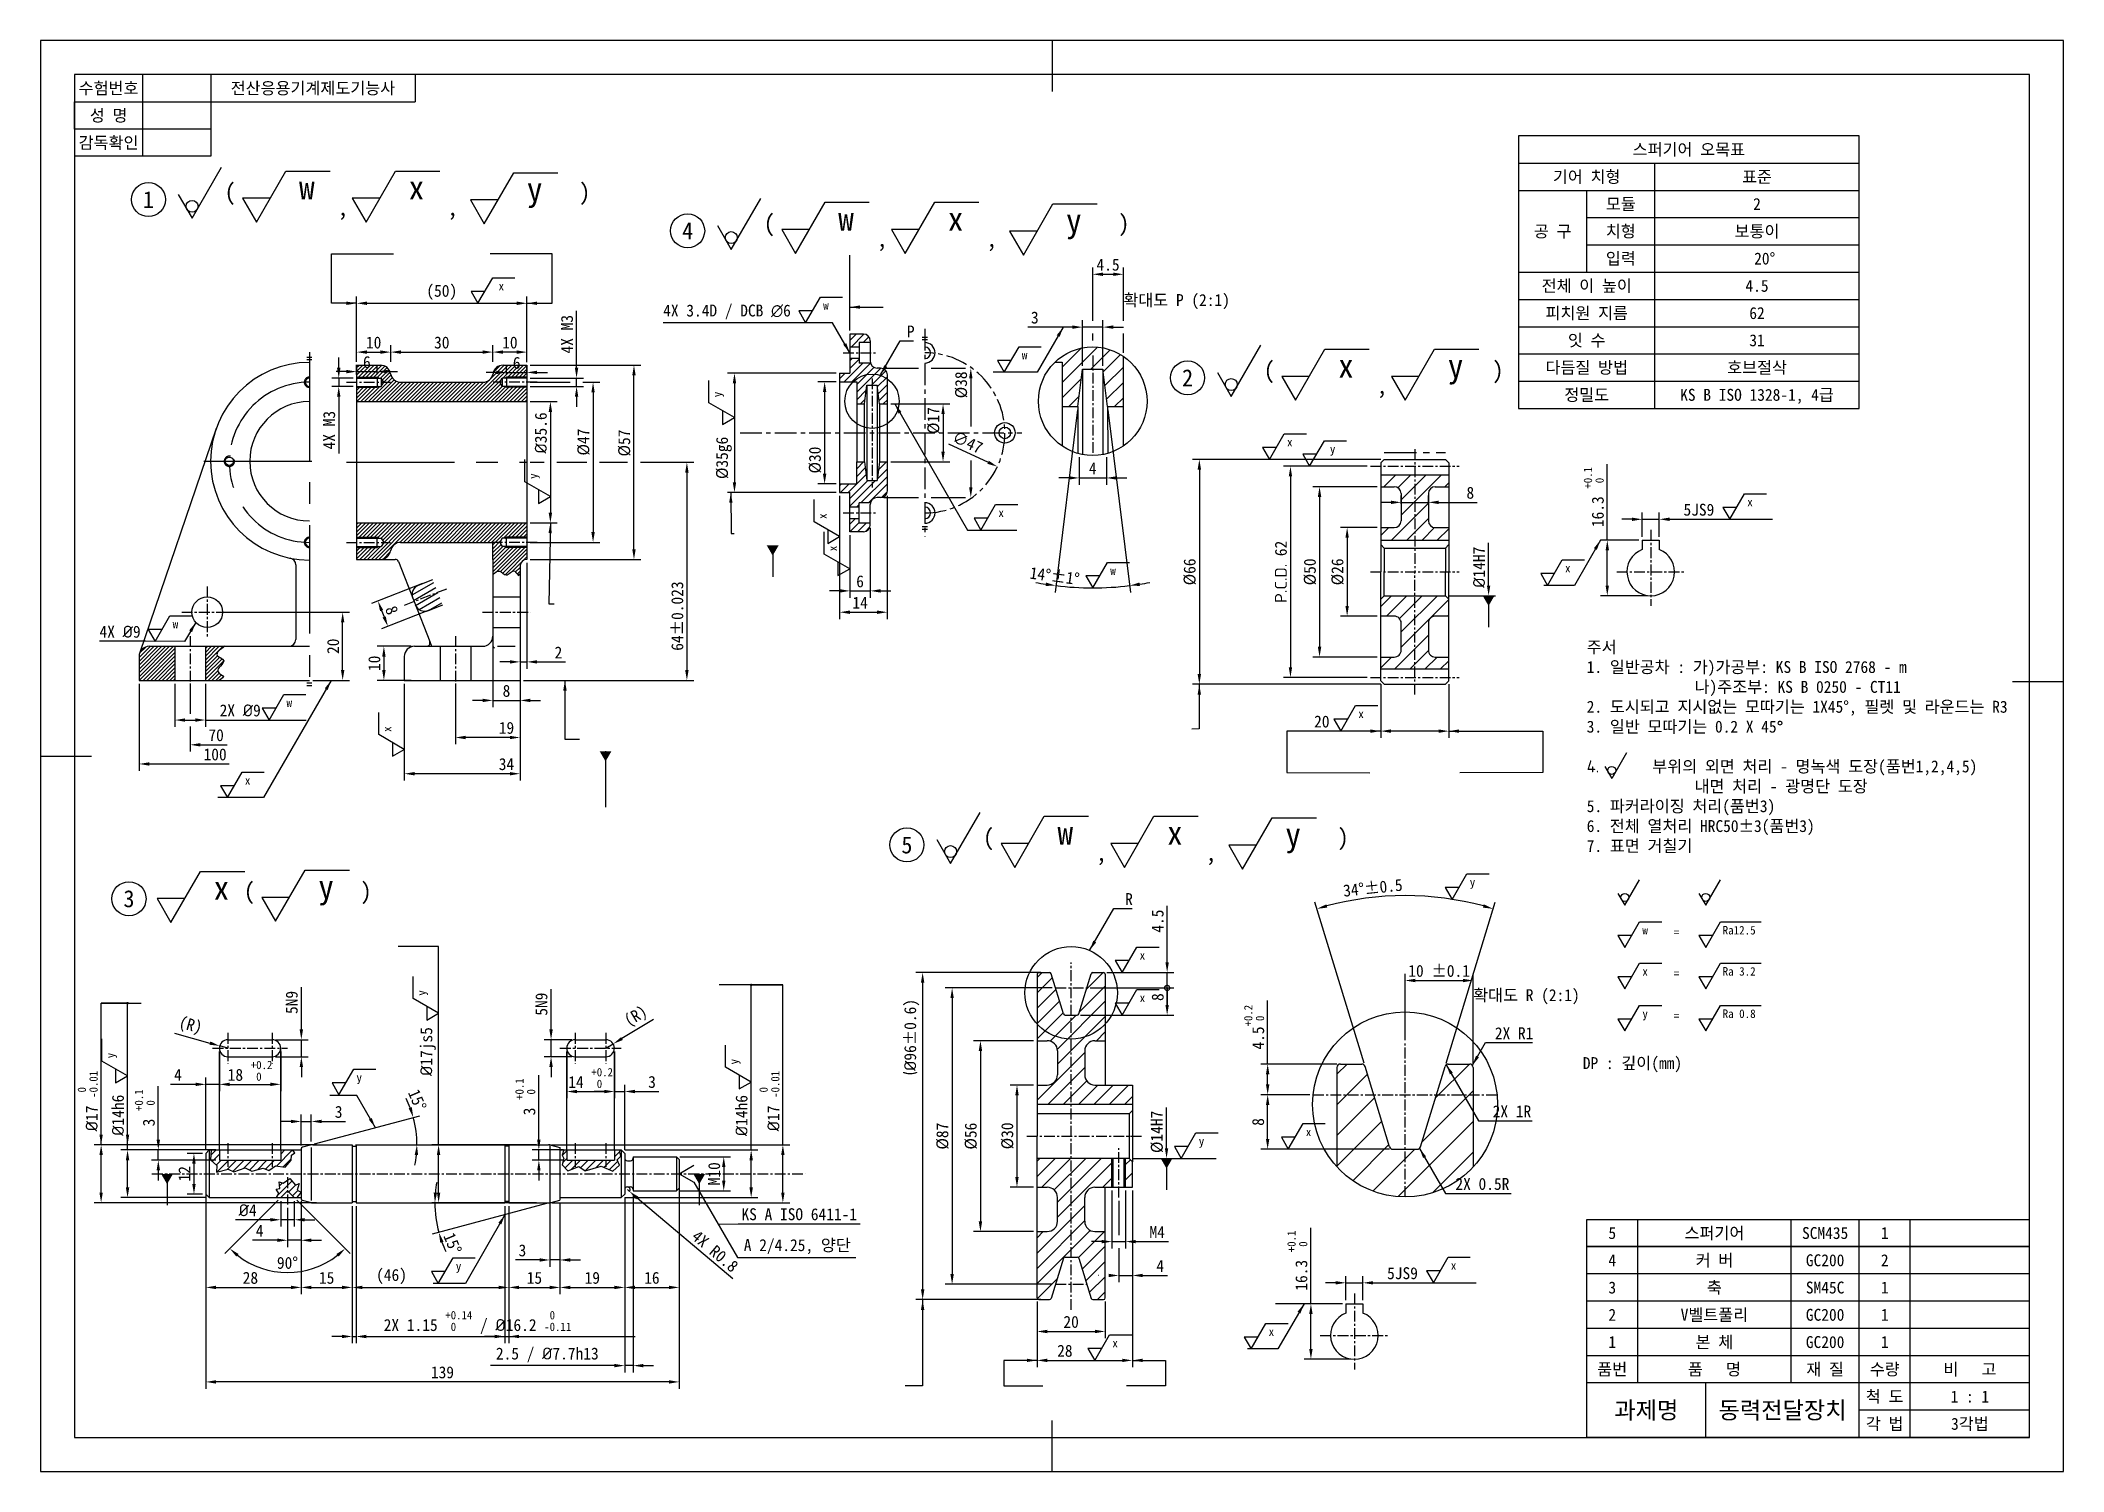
# Model space of a CAD drawing. Header units: millimetres. Extents: x 0 to 594, y 0 to 420.
import ezdxf
from ezdxf.enums import TextEntityAlignment as Align

# ---------------------------------------------------------------- set-up
doc = ezdxf.new("R2010")
doc.units = ezdxf.units.MM
doc.linetypes.add('CENTER', pattern=[50.8, 31.75, -6.35, 6.35, -6.35])
doc.linetypes.add('PHANTOM', pattern=[63.5, 31.75, -6.35, 6.35, -6.35, 6.35, -6.35])
for name, color, linetype in [('가상선', 1, 'PHANTOM'), ('문자', 2, 'Continuous'), ('외형선', 3, 'Continuous'), ('윤곽선_중심마크', 4, 'Continuous'), ('중심선', 1, 'CENTER'), ('치수선', 7, 'Continuous'), ('해칭선', 7, 'Continuous')]:
    doc.layers.add(name, color=color, linetype=linetype)
doc.styles.add('문자 H3.5', font='GulimChe.ttf', dxfattribs={"height": 3.5})
doc.styles.add('문자 H5', font='GulimChe.ttf', dxfattribs={"height": 5})
doc.dimstyles.new('기본', dxfattribs={"dimtxt": 3.5, "dimasz": 3, "dimexe": 2, "dimexo": 1, "dimgap": 1, "dimtad": 1, "dimdsep": 46, "dimtxsty": '문자 H3.5', "dimcen": 0, "dimclrd": 256, "dimclre": 256, "dimclrt": 2, "dimazin": 2, "dimtfac": 1, "dimtmove": 0, "dimatfit": 3, "dimfxl": 1, "dimlwd": -1, "dimlwe": -1, "dimarcsym": 1})
pattern_1 = [(45, (-143.3244, 7.025), (-0.561266, 0.561266), [])]

msp = doc.modelspace()

# ---------------------------------------------------------------- texts
at = {"layer": '문자'}
for s, height, style, p in [('수험번호', 3.5, '문자 H3.5', (20, 406)), ('전산응용기계제도기능사', 3.5, '문자 H3.5', (80, 406)), ('성 명', 3.5, '문자 H3.5', (20, 398)), ('감독확인', 3.5, '문자 H3.5', (20, 390)), ('스퍼기어 오목표', 3.5, '문자 H3.5', (484, 388.001)), ('기어 치형', 3.5, '문자 H3.5', (454, 380.001)), ('표준', 3.5, '문자 H3.5', (504, 380.001)), ('모듈', 3.5, '문자 H3.5', (464, 372.001)), ('2', 3.5, '문자 H3.5', (504, 372.001)), ('공 구', 3.5, '문자 H3.5', (444, 364.001)), ('치형', 3.5, '문자 H3.5', (464, 364.001)), ('보통이', 3.5, '문자 H3.5', (504, 364.001)), ('입력', 3.5, '문자 H3.5', (464, 356.001)), ('  20%%D', 3.5, '문자 H3.5', (504, 356.001)), ('전체 이 높이', 3.5, '문자 H3.5', (454, 348.001)), ('4.5', 3.5, '문자 H3.5', (504, 348.001)), ('피치원 지름', 3.5, '문자 H3.5', (454, 340.001)), ('62', 3.5, '문자 H3.5', (504, 340.001)), ('잇 수', 3.5, '문자 H3.5', (454, 332.001)), ('31', 3.5, '문자 H3.5', (504, 332.001)), ('다듬질 방법', 3.5, '문자 H3.5', (454, 324.001)), ('호브절삭', 3.5, '문자 H3.5', (504, 324.001)), ('정밀도', 3.5, '문자 H3.5', (454, 316.001)), ('KS B ISO 1328-1, 4급', 3.5, '문자 H3.5', (504, 316.001)), ('5', 3.5, '문자 H3.5', (461.5, 70)), ('스퍼기어', 3.5, '문자 H3.5', (491.5, 70)), ('SCM435', 3.5, '문자 H3.5', (524, 70)), ('1', 3.5, '문자 H3.5', (541.5, 70)), ('4', 3.5, '문자 H3.5', (461.5, 62)), ('커 버', 3.5, '문자 H3.5', (491.5, 62)), ('GC200', 3.5, '문자 H3.5', (524, 62)), ('2', 3.5, '문자 H3.5', (541.5, 62)), ('3', 3.5, '문자 H3.5', (461.5, 54)), ('축', 3.5, '문자 H3.5', (491.5, 54)), ('SM45C', 3.5, '문자 H3.5', (524, 54)), ('1', 3.5, '문자 H3.5', (541.5, 54)), ('2', 3.5, '문자 H3.5', (461.5, 46)), ('V벨트풀리', 3.5, '문자 H3.5', (491.5, 46)), ('GC200', 3.5, '문자 H3.5', (524, 46)), ('1', 3.5, '문자 H3.5', (541.5, 46)), ('1', 3.5, '문자 H3.5', (461.5, 38)), ('본 체', 3.5, '문자 H3.5', (491.5, 38)), ('GC200', 3.5, '문자 H3.5', (524, 38)), ('1', 3.5, '문자 H3.5', (541.5, 38)), ('품번', 3.5, '문자 H3.5', (461.5, 30)), ('품   명', 3.5, '문자 H3.5', (491.5, 30)), ('재 질', 3.5, '문자 H3.5', (524, 30)), ('수량', 3.5, '문자 H3.5', (541.5, 30)), ('비   고', 3.5, '문자 H3.5', (566.5, 30)), ('척 도', 3.5, '문자 H3.5', (541.5, 22)), ('과제명', 5, '문자 H5', (471.5, 18)), ('동력전달장치', 5, '문자 H5', (511.5, 18)), ('1 : 1', 3.5, '문자 H3.5', (566.5, 22)), ('각 법', 3.5, '문자 H3.5', (541.5, 14)), ('3각법', 3.5, '문자 H3.5', (566.5, 14))]:
    msp.add_text(s, height=height, dxfattribs=dict(at, style=style)).set_placement(p, align=Align.MIDDLE_CENTER)
at = {"layer": '문자', "color": 2}
for s, height, style, p in [('1', 5, '문자 H5', (31.713, 373.299)), ('  w', 7, '문자 H3.5', (73.683, 376.847)), ('  x', 7, '문자 H3.5', (105.869, 376.847)), ('  y', 7, '문자 H3.5', (140.58, 376.347)), (',', 5, '문자 H5', (88.806, 371.123)), (',', 5, '문자 H5', (120.993, 371.123)), ('  w', 7, '문자 H3.5', (231.989, 367.673)), ('  x', 7, '문자 H3.5', (264.176, 367.673)), ('  y', 7, '문자 H3.5', (298.886, 367.173)), ('4', 5, '문자 H5', (190.019, 364.125)), (',', 5, '문자 H5', (247.113, 361.949)), (',', 5, '문자 H5', (279.299, 361.949)), (' x', 2.5, '문자 H3.5', (134.495, 347.948)), (' w', 2.5, '문자 H3.5', (229.81, 342.22)), (' w', 2.5, '문자 H3.5', (288.142, 327.69)), ('2', 5, '문자 H5', (336.81, 320.997)), ('  x', 7, '문자 H3.5', (378.78, 324.544)), ('  y', 7, '문자 H3.5', (410.966, 324.544)), (',', 5, '문자 H5', (393.903, 318.82)), (' x', 2.5, '문자 H3.5', (366.017, 302.12)), ('  y', 2.5, '문자 H3.5', (377.778, 300.12)), (' x', 2.5, '문자 H3.5', (501.135, 284.548)), (' x', 2.5, '문자 H3.5', (281.27, 281.395)), (' w', 2.5, '문자 H3.5', (314.107, 264.412)), (' x', 2.5, '문자 H3.5', (447.643, 265.15)), (' w', 2.5, '문자 H3.5', (38.819, 248.729)), (' w', 2.5, '문자 H3.5', (72.245, 225.627)), (' x', 2.5, '문자 H3.5', (386.938, 222.374)), (' x', 2.5, '문자 H3.5', (60.016, 202.867)), ('5', 5, '문자 H5', (254.4, 183.913)), ('  w', 7, '문자 H3.5', (296.37, 187.461)), ('  x', 7, '문자 H3.5', (328.556, 187.461)), ('  y', 7, '문자 H3.5', (363.267, 186.961)), (',', 5, '문자 H5', (311.493, 181.737)), (',', 5, '문자 H5', (343.68, 181.737)), ('  x', 7, '문자 H3.5', (48.607, 171.3)), ('  y', 7, '문자 H3.5', (79.332, 171.664)), (' y', 2.5, '문자 H3.5', (419.65, 173.003)), ('3', 5, '문자 H5', (25.989, 168.116)), (' w', 2.5, '문자 H3.5', (470.335, 158.866)), ('=', 2.5, '문자 H3.5', (480.324, 158.249)), ('  Ra12.5', 2.5, '문자 H3.5', (497.143, 158.866)), (' x', 2.5, '문자 H3.5', (322.739, 151.519)), (' x', 2.5, '문자 H3.5', (470.335, 146.789)), ('=', 2.5, '문자 H3.5', (480.324, 146.172)), ('  Ra 3.2', 2.5, '문자 H3.5', (497.143, 146.789)), (' x', 2.5, '문자 H3.5', (322.739, 139.019)), (' y', 2.5, '문자 H3.5', (470.335, 134.373)), ('=', 2.5, '문자 H3.5', (480.324, 133.756)), ('  Ra 0.8', 2.5, '문자 H3.5', (497.143, 134.373)), (' y', 2.5, '문자 H3.5', (92.775, 115.665)), (' y', 2.5, '문자 H3.5', (340.089, 96.98)), (' x', 2.5, '문자 H3.5', (371.523, 99.678)), (' y', 2.5, '문자 H3.5', (121.953, 60.285)), (' x', 2.5, '문자 H3.5', (414.109, 60.457)), (' x', 2.5, '문자 H3.5', (360.617, 41.058)), (' x', 2.5, '문자 H3.5', (314.733, 37.701))]:
    msp.add_text(s, height=height, dxfattribs=dict(at, style=style)).set_placement(p, align=Align.MIDDLE_CENTER)
at = {"layer": '문자', "color": 2, "ltscale": 2, "style": '문자 H5'}
for s, p in [('(', (55.694, 375.547)), (')', (159.785, 375.547)), ('(', (214.001, 366.373)), (')', (318.092, 366.373)), ('(', (360.791, 323.245)), (')', (427.941, 323.245)), ('(', (278.381, 186.161)), (')', (382.472, 186.161)), ('(', (61.343, 170.364)), (')', (95.597, 170.349))]:
    msp.add_text(s, height=5, dxfattribs=at).set_placement(p, align=Align.MIDDLE_CENTER)
at = {"layer": '문자', "color": 2, "style": '문자 H3.5'}
for s, p in [('  y', (198.692, 314.485)), (' y', (144.644, 291.313)), (' x', (229.575, 279.572)), (' x', (232.575, 270.092)), (' x', (101.754, 217.077)), (' y', (111.821, 139.643)), (' y', (20.49, 121.268)), (' y', (203.592, 119.464))]:
    msp.add_text(s, height=2.5, rotation=90, dxfattribs=at).set_placement(p, align=Align.MIDDLE_CENTER)
at = {"layer": '문자', "color": 2, "char_height": 3.5, "attachment_point": 7, "style": '문자 H3.5'}
for s, insert in [('4X 3.4D / DCB {\\fPMingLiU|b0|i0|c136|p0;∅}6', (182.843, 338.143)), ('2X R1', (427.026, 126.876)), ('2X 0.5R', (415.449, 82.603))]:
    msp.add_mtext(s, dxfattribs=dict(at, insert=insert))
at = {"layer": '치수선', "color": 7, "char_height": 3.5, "attachment_point": 1, "style": '문자 H3.5'}
for s, insert in [('{\\C2;확대도 P (2:1)}', (317.963, 345.563)), ('{\\C2;확대도 R (2:1)}', (420.66, 141.56))]:
    msp.add_mtext_dynamic_manual_height_columns(s, width=34.07821, gutter_width=17.5, heights=[0], dxfattribs=dict(at, insert=insert))
at = {"layer": '치수선', "color": 2, "char_height": 3.5, "attachment_point": 7, "style": '문자 H3.5'}
for s, insert in [('P', (254.39, 332.846)), ('4X {\\fISOCPEUR|b0|i0|c0|p34;%%C}9', (17.339, 244.674)), ('R', (318.461, 166.26)), ('2X 1R', (426.393, 103.938)), ('KS A ISO 6411-1', (205.823, 73.7)), ('A 2/4.25, 양단', (206.507, 63.791))]:
    msp.add_mtext(s, dxfattribs=dict(at, insert=insert))
at = {"layer": '해칭선', "color": 3, "char_height": 3.5, "attachment_point": 1, "style": '문자 H3.5'}
for s, insert in [('{\\C2;주서\\P1. 일반공차 : 가)가공부: KS B ISO 2768 - m\\P              나)주조부: KS B 0250 - CT11\\P\\fGulimChe|b1|i0|c129|p49;2. 도시되고 지시없는 모따기는 1X45%%D, 필렛 및 라운드는 R3\\P\\fGulimChe|b0|i0|c129|p49;3. 일반 모따기는 0.2 X 45\\fISOCPEUR|b0|i0|c0|p34;%%D\\P\\P4.       \\fGulimChe|b0|i0|c129|p49;부위의 외면 처리 - 명녹색 도장(품번1,2,4,5)\\P              내면 처리 - 광명단 도장\\P5. 파커라이징 처리(품번3)\\P6. 전체 열처리 HRC50%%P3(품번3)\\P7. 표면 거칠기}', (454, 243.704)), ('{\\C2;\\P\\P\\P\\P\\P\\PDP : 깊이(mm)}', (452.851, 156.625))]:
    msp.add_mtext_dynamic_manual_height_columns(s, width=136.32507, gutter_width=17.5, heights=[0], dxfattribs=dict(at, insert=insert))

# ---------------------------------------------------------------- blocks, each defined once
blk = doc.blocks.new('*D2')
at = {"layer": 'Defpoints', "color": 0, "transparency": 16777216}
for p in [(142.83, 314), (142.83, 278.41), (149.72, 278.41)]:
    blk.add_point(p, dxfattribs=at)
at = {"layer": '치수선', "transparency": 16777216}
for p, q in [((143.83, 314), (151.72, 314)), ((149.72, 311), (149.72, 281.41)), ((143.83, 278.41), (151.72, 278.41))]:
    blk.add_line(p, q, dxfattribs=at)
for points in [[(149.22, 311), (150.22, 311), (149.72, 314)], [(149.22, 281.41), (150.22, 281.41), (149.72, 278.41)]]:
    blk.add_solid(points, dxfattribs=at)
at = {"layer": '치수선', "color": 2, "transparency": 16777216, "insert": (146.93, 304.81), "char_height": 3.5, "attachment_point": 5, "rotation": 90, "style": '문자 H3.5'}
blk.add_mtext('{\\fISOCPEUR|b0|i0|c0|p34;%%C}35.6', dxfattribs=at)
blk = doc.blocks.new('_DotSmall')
at = {"color": 0, "linetype": 'ByBlock', "const_width": 0.5}
blk.add_lwpolyline([(-0.0625, 0, 1), (0.0625, 0, 1)], format="xyb", close=True, dxfattribs=at)
blk = doc.blocks.new('*D3')
at = {"layer": 'Defpoints', "color": 0, "transparency": 16777216}
for p in [(142.83, 296.2), (140.83, 232.2), (189.8, 232.2)]:
    blk.add_point(p, dxfattribs=at)
at = {"layer": '치수선', "transparency": 16777216}
for p, q in [((143.83, 296.2), (147.85, 296.2)), ((151.6, 296.2), (160.38, 296.2)), ((164.13, 296.2), (172.38, 296.2)), ((176.13, 296.2), (191.8, 296.2)), ((189.8, 293.2), (189.8, 235.2)), ((141.83, 232.2), (191.8, 232.2))]:
    blk.add_line(p, q, dxfattribs=at)
for points in [[(189.3, 293.2), (190.3, 293.2), (189.8, 296.2)], [(189.3, 235.2), (190.3, 235.2), (189.8, 232.2)]]:
    blk.add_solid(points, dxfattribs=at)
at = {"layer": '치수선', "color": 2, "transparency": 16777216, "insert": (187, 251.06), "char_height": 3.5, "attachment_point": 5, "rotation": 90, "style": '문자 H3.5'}
blk.add_mtext('64%%P0.023', dxfattribs=at)
blk = doc.blocks.new('*D4')
at = {"layer": 'Defpoints', "color": 0, "transparency": 16777216}
for p in [(142.83, 324.7), (174.26, 324.7), (142.83, 267.7)]:
    blk.add_point(p, dxfattribs=at)
at = {"layer": '치수선', "transparency": 16777216}
for p, q in [((143.83, 324.7), (176.26, 324.7)), ((174.26, 270.7), (174.26, 321.7)), ((143.83, 267.7), (176.26, 267.7))]:
    blk.add_line(p, q, dxfattribs=at)
for points in [[(173.76, 321.7), (174.76, 321.7), (174.26, 324.7)], [(173.76, 270.7), (174.76, 270.7), (174.26, 267.7)]]:
    blk.add_solid(points, dxfattribs=at)
at = {"layer": '치수선', "color": 2, "transparency": 16777216, "insert": (171.46, 301.86), "char_height": 3.5, "attachment_point": 5, "rotation": 90, "style": '문자 H3.5'}
blk.add_mtext('%%c57', dxfattribs=at)
blk = doc.blocks.new('*D5')
at = {"layer": 'Defpoints', "color": 0, "transparency": 16777216}
for p in [(142.83, 267.7), (140.83, 260.73), (140.83, 237.62)]:
    blk.add_point(p, dxfattribs=at)
at = {"layer": '치수선', "transparency": 16777216}
for p, q in [((142.83, 266.7), (142.83, 235.62)), ((140.83, 259.73), (140.83, 235.62)), ((137.83, 237.62), (134.83, 237.62)), ((140.83, 237.62), (142.83, 237.62)), ((145.83, 237.62), (154.11, 237.62))]:
    blk.add_line(p, q, dxfattribs=at)
for points in [[(137.83, 238.12), (137.83, 237.12), (140.83, 237.62)], [(145.83, 238.12), (145.83, 237.12), (142.83, 237.62)]]:
    blk.add_solid(points, dxfattribs=at)
at = {"layer": '치수선', "color": 2, "transparency": 16777216, "insert": (152.07, 240.37), "char_height": 3.5, "attachment_point": 5, "style": '문자 H3.5'}
blk.add_mtext('2', dxfattribs=at)
blk = doc.blocks.new('*D6')
at = {"layer": 'Defpoints', "color": 0, "transparency": 16777216}
for p in [(142.83, 319.7), (142.83, 272.7), (162.25, 272.7)]:
    blk.add_point(p, dxfattribs=at)
at = {"layer": '치수선', "transparency": 16777216}
for p, q in [((143.83, 319.7), (155.54, 319.7)), ((159.29, 319.7), (164.25, 319.7)), ((162.25, 316.7), (162.25, 275.7)), ((143.83, 272.7), (164.25, 272.7))]:
    blk.add_line(p, q, dxfattribs=at)
for points in [[(161.75, 316.7), (162.75, 316.7), (162.25, 319.7)], [(161.75, 275.7), (162.75, 275.7), (162.25, 272.7)]]:
    blk.add_solid(points, dxfattribs=at)
at = {"layer": '치수선', "color": 2, "transparency": 16777216, "insert": (159.46, 302.14), "char_height": 3.5, "attachment_point": 5, "rotation": 90, "style": '문자 H3.5'}
blk.add_mtext('%%c47', dxfattribs=at)
blk = doc.blocks.new('*D7')
at = {"layer": 'Defpoints', "color": 0, "transparency": 16777216}
for p in [(121.83, 232.2), (140.83, 232.2), (121.83, 215.43)]:
    blk.add_point(p, dxfattribs=at)
at = {"layer": '치수선', "transparency": 16777216}
for p, q in [((121.83, 231.2), (121.83, 213.43)), ((140.83, 231.2), (140.83, 213.43)), ((137.83, 215.43), (124.83, 215.43))]:
    blk.add_line(p, q, dxfattribs=at)
for points in [[(124.83, 215.93), (124.83, 214.93), (121.83, 215.43)], [(137.83, 215.93), (137.83, 214.93), (140.83, 215.43)]]:
    blk.add_solid(points, dxfattribs=at)
at = {"layer": '치수선', "color": 2, "transparency": 16777216, "insert": (136.83, 218.23), "char_height": 3.5, "attachment_point": 5, "style": '문자 H3.5'}
blk.add_mtext('19', dxfattribs=at)
blk = doc.blocks.new('*D8')
at = {"layer": 'Defpoints', "color": 0, "transparency": 16777216}
for p in [(106.83, 232.2), (140.83, 232.2), (106.83, 204.8)]:
    blk.add_point(p, dxfattribs=at)
at = {"layer": '치수선', "transparency": 16777216}
for p, q in [((106.83, 231.2), (106.83, 202.8)), ((140.83, 231.2), (140.83, 202.8)), ((137.83, 204.8), (109.83, 204.8))]:
    blk.add_line(p, q, dxfattribs=at)
for points in [[(109.83, 205.3), (109.83, 204.3), (106.83, 204.8)], [(137.83, 205.3), (137.83, 204.3), (140.83, 204.8)]]:
    blk.add_solid(points, dxfattribs=at)
at = {"layer": '치수선', "color": 2, "transparency": 16777216, "insert": (136.83, 207.59), "char_height": 3.5, "attachment_point": 5, "style": '문자 H3.5'}
blk.add_mtext('34', dxfattribs=at)
blk = doc.blocks.new('*D9')
at = {"layer": 'Defpoints', "color": 0, "transparency": 16777216}
for p in [(43.96, 232.2), (113.96, 232.2), (113.96, 213.29)]:
    blk.add_point(p, dxfattribs=at)
at = {"layer": '치수선', "transparency": 16777216}
for p, q in [((43.96, 231.2), (43.96, 222.42)), ((43.96, 218.67), (43.96, 211.29)), ((46.96, 213.29), (54.81, 213.29))]:
    blk.add_line(p, q, dxfattribs=at)
blk.add_solid([(46.96, 213.79), (46.96, 212.79), (43.96, 213.29)], dxfattribs=at)
at = {"layer": '치수선', "color": 2, "transparency": 16777216, "insert": (51.57, 216.09), "char_height": 3.5, "attachment_point": 5, "style": '문자 H3.5'}
blk.add_mtext('70', dxfattribs=at)
blk = doc.blocks.new('*D10')
at = {"layer": 'Defpoints', "color": 0, "transparency": 16777216}
for p in [(28.96, 232.2), (128.96, 232.2), (128.96, 207.66)]:
    blk.add_point(p, dxfattribs=at)
at = {"layer": '치수선', "transparency": 16777216}
for p, q in [((28.96, 231.2), (28.96, 205.66)), ((31.96, 207.66), (55.41, 207.66))]:
    blk.add_line(p, q, dxfattribs=at)
blk.add_solid([(31.96, 208.16), (31.96, 207.16), (28.96, 207.66)], dxfattribs=at)
at = {"layer": '치수선', "color": 2, "transparency": 16777216, "insert": (51.28, 210.45), "char_height": 3.5, "attachment_point": 5, "style": '문자 H3.5'}
blk.add_mtext('100', dxfattribs=at)
blk = doc.blocks.new('*D11')
at = {"layer": 'Defpoints', "color": 0, "transparency": 16777216}
for p in [(102.83, 328.54), (92.83, 324.7), (102.83, 324.7)]:
    blk.add_point(p, dxfattribs=at)
at = {"layer": '치수선', "transparency": 16777216}
for p, q in [((92.83, 325.7), (92.83, 330.54)), ((95.83, 328.54), (99.83, 328.54)), ((102.83, 325.7), (102.83, 330.54))]:
    blk.add_line(p, q, dxfattribs=at)
for points in [[(95.83, 329.04), (95.83, 328.04), (92.83, 328.54)], [(99.83, 329.04), (99.83, 328.04), (102.83, 328.54)]]:
    blk.add_solid(points, dxfattribs=at)
at = {"layer": '치수선', "color": 2, "transparency": 16777216, "insert": (97.83, 331.33), "char_height": 3.5, "attachment_point": 5, "style": '문자 H3.5'}
blk.add_mtext('10', dxfattribs=at)
blk = doc.blocks.new('*D12')
at = {"layer": 'Defpoints', "color": 0, "transparency": 16777216}
for p in [(113.12, 260.98), (116.04, 253.53), (102, 248.03)]:
    blk.add_point(p, dxfattribs=at)
at = {"layer": '치수선', "transparency": 16777216}
for p, q in [((112.18, 260.61), (97.22, 254.74)), ((115.11, 253.17), (100.14, 247.3)), ((100.18, 252.68), (100.91, 250.82))]:
    blk.add_line(p, q, dxfattribs=at)
for points in [[(100.64, 252.86), (99.71, 252.5), (99.08, 255.48)], [(101.37, 251), (100.44, 250.64), (102, 248.03)]]:
    blk.add_solid(points, dxfattribs=at)
at = {"layer": '치수선', "color": 2, "transparency": 16777216, "insert": (103.14, 252.77), "char_height": 3.5, "attachment_point": 5, "rotation": 291.41297, "style": '문자 H3.5'}
blk.add_mtext('8', dxfattribs=at)
blk = doc.blocks.new('*D13')
at = {"layer": 'Defpoints', "color": 0, "transparency": 16777216}
for p in [(142.83, 320.93), (142.83, 318.47), (157.41, 318.47)]:
    blk.add_point(p, dxfattribs=at)
at = {"layer": '치수선', "transparency": 16777216}
for p, q in [((157.41, 323.93), (157.41, 340.64)), ((143.83, 320.93), (159.41, 320.93)), ((157.41, 318.47), (157.41, 320.93)), ((143.83, 318.47), (159.41, 318.47)), ((157.41, 315.47), (157.41, 312.47))]:
    blk.add_line(p, q, dxfattribs=at)
for points in [[(156.91, 323.93), (157.91, 323.93), (157.41, 320.93)], [(156.91, 315.47), (157.91, 315.47), (157.41, 318.47)]]:
    blk.add_solid(points, dxfattribs=at)
at = {"layer": '치수선', "color": 2, "transparency": 16777216, "insert": (154.61, 333.79), "char_height": 3.5, "attachment_point": 5, "rotation": 90, "style": '문자 H3.5'}
blk.add_mtext('4X M3', dxfattribs=at)
blk = doc.blocks.new('*D14')
at = {"layer": 'Defpoints', "color": 0, "transparency": 16777216}
for p in [(136.83, 320.93), (142.83, 322.58), (142.83, 320.93)]:
    blk.add_point(p, dxfattribs=at)
at = {"layer": '치수선', "transparency": 16777216}
for p, q in [((133.83, 322.58), (130.83, 322.58)), ((136.83, 321.93), (136.83, 324.58)), ((136.83, 322.58), (142.83, 322.58)), ((142.83, 321.93), (142.83, 324.58)), ((145.83, 322.58), (148.83, 322.58))]:
    blk.add_line(p, q, dxfattribs=at)
for points in [[(133.83, 323.08), (133.83, 322.08), (136.83, 322.58)], [(145.83, 323.08), (145.83, 322.08), (142.83, 322.58)]]:
    blk.add_solid(points, dxfattribs=at)
at = {"layer": '치수선', "color": 2, "transparency": 16777216, "insert": (139.83, 325.37), "char_height": 3.5, "attachment_point": 5, "style": '문자 H3.5'}
blk.add_mtext('6', dxfattribs=at)
blk = doc.blocks.new('*D15')
at = {"layer": 'Defpoints', "color": 0, "transparency": 16777216}
for p in [(92.83, 320.93), (87.58, 318.47), (92.83, 318.47)]:
    blk.add_point(p, dxfattribs=at)
at = {"layer": '치수선', "transparency": 16777216}
for p, q in [((87.58, 323.93), (87.58, 326.93)), ((91.83, 320.93), (85.58, 320.93)), ((87.58, 320.93), (87.58, 318.47)), ((91.83, 318.47), (85.58, 318.47)), ((87.58, 315.47), (87.58, 298.76))]:
    blk.add_line(p, q, dxfattribs=at)
for points in [[(87.08, 323.93), (88.08, 323.93), (87.58, 320.93)], [(87.08, 315.47), (88.08, 315.47), (87.58, 318.47)]]:
    blk.add_solid(points, dxfattribs=at)
at = {"layer": '치수선', "color": 2, "transparency": 16777216, "insert": (84.78, 305.62), "char_height": 3.5, "attachment_point": 5, "rotation": 90, "style": '문자 H3.5'}
blk.add_mtext('4X M3', dxfattribs=at)
blk = doc.blocks.new('*D16')
at = {"layer": 'Defpoints', "color": 0, "transparency": 16777216}
for p in [(92.83, 320.93), (98.83, 322.81), (98.83, 320.93)]:
    blk.add_point(p, dxfattribs=at)
at = {"layer": '치수선', "transparency": 16777216}
for p, q in [((89.83, 322.81), (86.83, 322.81)), ((92.83, 321.93), (92.83, 324.81)), ((92.83, 322.81), (98.83, 322.81)), ((98.83, 321.93), (98.83, 324.81)), ((101.83, 322.81), (104.83, 322.81))]:
    blk.add_line(p, q, dxfattribs=at)
for points in [[(89.83, 323.31), (89.83, 322.31), (92.83, 322.81)], [(101.83, 323.31), (101.83, 322.31), (98.83, 322.81)]]:
    blk.add_solid(points, dxfattribs=at)
at = {"layer": '치수선', "color": 2, "transparency": 16777216, "insert": (95.83, 325.6), "char_height": 3.5, "attachment_point": 5, "style": '문자 H3.5'}
blk.add_mtext('6', dxfattribs=at)
blk = doc.blocks.new('*D17')
at = {"layer": 'Defpoints', "color": 0, "transparency": 16777216}
for p in [(311.96, 335.87), (305.96, 323.54), (311.96, 323.54)]:
    blk.add_point(p, dxfattribs=at)
at = {"layer": '치수선', "transparency": 16777216}
for p, q in [((302.96, 335.87), (289.92, 335.87)), ((305.96, 324.54), (305.96, 337.87)), ((311.96, 335.87), (305.96, 335.87)), ((311.96, 324.54), (311.96, 337.87)), ((314.96, 335.87), (317.96, 335.87))]:
    blk.add_line(p, q, dxfattribs=at)
for points in [[(302.96, 336.37), (302.96, 335.37), (305.96, 335.87)], [(314.96, 336.37), (314.96, 335.37), (311.96, 335.87)]]:
    blk.add_solid(points, dxfattribs=at)
at = {"layer": '치수선', "color": 2, "transparency": 16777216, "insert": (291.95, 338.66), "char_height": 3.5, "attachment_point": 5, "style": '문자 H3.5'}
blk.add_mtext('3  ', dxfattribs=at)
blk = doc.blocks.new('*D18')
at = {"layer": 'Defpoints', "color": 0, "transparency": 16777216}
for p in [(317.96, 351.38), (308.96, 327.54), (317.96, 327.29)]:
    blk.add_point(p, dxfattribs=at)
at = {"layer": '치수선', "transparency": 16777216}
for p, q in [((308.96, 337.74), (308.96, 353.38)), ((311.96, 351.38), (314.96, 351.38)), ((317.96, 337.74), (317.96, 353.38)), ((308.96, 331.94), (308.96, 333.99)), ((317.96, 328.29), (317.96, 333.99))]:
    blk.add_line(p, q, dxfattribs=at)
for points in [[(311.96, 351.88), (311.96, 350.88), (308.96, 351.38)], [(314.96, 351.88), (314.96, 350.88), (317.96, 351.38)]]:
    blk.add_solid(points, dxfattribs=at)
at = {"layer": '치수선', "color": 2, "transparency": 16777216, "insert": (313.46, 354.18), "char_height": 3.5, "attachment_point": 5, "style": '문자 H3.5'}
blk.add_mtext('4.5', dxfattribs=at)
blk = doc.blocks.new('*D19')
at = {"layer": 'Defpoints', "color": 0, "transparency": 16777216}
for p in [(304.96, 298.69), (312.96, 298.69), (312.96, 291.61)]:
    blk.add_point(p, dxfattribs=at)
at = {"layer": '치수선', "transparency": 16777216}
for p, q in [((304.96, 297.69), (304.96, 289.61)), ((312.96, 297.69), (312.96, 289.61)), ((301.96, 291.61), (298.96, 291.61)), ((304.96, 291.61), (312.96, 291.61)), ((315.96, 291.61), (318.96, 291.61))]:
    blk.add_line(p, q, dxfattribs=at)
for points in [[(301.96, 292.11), (301.96, 291.11), (304.96, 291.61)], [(315.96, 292.11), (315.96, 291.11), (312.96, 291.61)]]:
    blk.add_solid(points, dxfattribs=at)
at = {"layer": '치수선', "color": 2, "transparency": 16777216, "insert": (308.96, 294.41), "char_height": 3.5, "attachment_point": 5, "style": '문자 H3.5'}
blk.add_mtext('4', dxfattribs=at)
blk = doc.blocks.new('*D20')
at = {"layer": 'Defpoints', "color": 0, "transparency": 16777216}
for p in [(109.83, 242.2), (100.83, 232.2), (109.83, 232.2)]:
    blk.add_point(p, dxfattribs=at)
at = {"layer": '치수선', "transparency": 16777216}
for p, q in [((108.83, 242.2), (98.83, 242.2)), ((100.83, 239.2), (100.83, 235.2)), ((108.83, 232.2), (98.83, 232.2))]:
    blk.add_line(p, q, dxfattribs=at)
for points in [[(100.33, 239.2), (101.33, 239.2), (100.83, 242.2)], [(100.33, 235.2), (101.33, 235.2), (100.83, 232.2)]]:
    blk.add_solid(points, dxfattribs=at)
at = {"layer": '치수선', "color": 2, "transparency": 16777216, "insert": (98.04, 237.2), "char_height": 3.5, "attachment_point": 5, "rotation": 90, "style": '문자 H3.5'}
blk.add_mtext('10', dxfattribs=at)
blk = doc.blocks.new('*D21')
at = {"layer": 'Defpoints', "color": 0, "transparency": 16777216}
for p in [(132.83, 245.2), (140.83, 245.2), (140.83, 226.31)]:
    blk.add_point(p, dxfattribs=at)
at = {"layer": '치수선', "transparency": 16777216}
for p, q in [((132.83, 244.2), (132.83, 224.31)), ((140.83, 244.2), (140.83, 224.31)), ((129.83, 226.31), (126.83, 226.31)), ((132.83, 226.31), (140.83, 226.31)), ((143.83, 226.31), (146.83, 226.31))]:
    blk.add_line(p, q, dxfattribs=at)
for points in [[(129.83, 226.81), (129.83, 225.81), (132.83, 226.31)], [(143.83, 226.81), (143.83, 225.81), (140.83, 226.31)]]:
    blk.add_solid(points, dxfattribs=at)
at = {"layer": '치수선', "color": 2, "transparency": 16777216, "insert": (136.83, 229.1), "char_height": 3.5, "attachment_point": 5, "style": '문자 H3.5'}
blk.add_mtext('8', dxfattribs=at)
blk = doc.blocks.new('*D22')
at = {"layer": 'Defpoints', "color": 0, "transparency": 16777216}
for p in [(142.83, 342.87), (92.83, 324.7), (142.83, 324.58)]:
    blk.add_point(p, dxfattribs=at)
at = {"layer": '치수선', "transparency": 16777216}
for p, q in [((92.83, 325.7), (92.83, 344.87)), ((142.83, 325.58), (142.83, 344.87)), ((95.83, 342.87), (139.83, 342.87))]:
    blk.add_line(p, q, dxfattribs=at)
for points in [[(95.83, 343.37), (95.83, 342.37), (92.83, 342.87)], [(139.83, 343.37), (139.83, 342.37), (142.83, 342.87)]]:
    blk.add_solid(points, dxfattribs=at)
at = {"layer": '치수선', "color": 2, "transparency": 16777216, "insert": (117.83, 346.07), "char_height": 3.5, "attachment_point": 5, "style": '문자 H3.5'}
blk.add_mtext('(50)', dxfattribs=at)
blk = doc.blocks.new('*D23')
at = {"layer": 'Defpoints', "color": 0, "transparency": 16777216}
for p in [(234.65, 322.33), (203.77, 287.33), (234.65, 287.33)]:
    blk.add_point(p, dxfattribs=at)
at = {"layer": '치수선', "transparency": 16777216}
for p, q in [((233.65, 322.33), (201.77, 322.33)), ((203.77, 319.33), (203.77, 290.33)), ((233.65, 287.33), (201.77, 287.33))]:
    blk.add_line(p, q, dxfattribs=at)
for points in [[(203.27, 319.33), (204.27, 319.33), (203.77, 322.33)], [(203.27, 290.33), (204.27, 290.33), (203.77, 287.33)]]:
    blk.add_solid(points, dxfattribs=at)
at = {"layer": '치수선', "color": 2, "transparency": 16777216, "insert": (200.68, 297.49), "char_height": 3.5, "attachment_point": 5, "rotation": 90, "style": '문자 H3.5'}
blk.add_mtext('%%c35g6', dxfattribs=at)
blk = doc.blocks.new('*D24')
at = {"layer": 'Defpoints', "color": 0, "transparency": 16777216}
for p in [(234.65, 319.83), (230.24, 289.83), (234.65, 289.83)]:
    blk.add_point(p, dxfattribs=at)
at = {"layer": '치수선', "transparency": 16777216}
for p, q in [((233.65, 319.83), (228.24, 319.83)), ((230.24, 316.83), (230.24, 292.83)), ((233.65, 289.83), (228.24, 289.83))]:
    blk.add_line(p, q, dxfattribs=at)
for points in [[(229.74, 316.83), (230.74, 316.83), (230.24, 319.83)], [(229.74, 292.83), (230.74, 292.83), (230.24, 289.83)]]:
    blk.add_solid(points, dxfattribs=at)
at = {"layer": '치수선', "color": 2, "transparency": 16777216, "insert": (227.45, 296.86), "char_height": 3.5, "attachment_point": 5, "rotation": 90, "style": '문자 H3.5'}
blk.add_mtext('%%c30', dxfattribs=at)
blk = doc.blocks.new('*D25')
at = {"layer": 'Defpoints', "color": 0, "transparency": 16777216}
for p in [(248.65, 313.33), (248.65, 296.33), (265.01, 296.33)]:
    blk.add_point(p, dxfattribs=at)
at = {"layer": '치수선', "transparency": 16777216}
for p, q in [((249.65, 313.33), (267.01, 313.33)), ((265.01, 310.33), (265.01, 299.33)), ((249.65, 296.33), (267.01, 296.33))]:
    blk.add_line(p, q, dxfattribs=at)
for points in [[(264.51, 310.33), (265.51, 310.33), (265.01, 313.33)], [(264.51, 299.33), (265.51, 299.33), (265.01, 296.33)]]:
    blk.add_solid(points, dxfattribs=at)
at = {"layer": '치수선', "color": 2, "transparency": 16777216, "insert": (262.22, 308.44), "char_height": 3.5, "attachment_point": 5, "rotation": 90, "style": '문자 H3.5'}
blk.add_mtext('%%c17', dxfattribs=at)
blk = doc.blocks.new('*D26')
at = {"layer": 'Defpoints', "color": 0, "transparency": 16777216}
for p in [(246.65, 323.83), (246.65, 285.83), (273.16, 285.83)]:
    blk.add_point(p, dxfattribs=at)
at = {"layer": '치수선', "transparency": 16777216}
for p, q in [((247.65, 323.83), (257.77, 323.83)), ((261.52, 323.83), (271.61, 323.83)), ((273.16, 320.83), (273.16, 306.71)), ((273.16, 296.69), (273.16, 288.83)), ((247.65, 285.83), (257.77, 285.83)), ((261.52, 285.83), (271.61, 285.83))]:
    blk.add_line(p, q, dxfattribs=at)
for points in [[(272.66, 320.83), (273.66, 320.83), (273.16, 323.83)], [(272.66, 288.83), (273.66, 288.83), (273.16, 285.83)]]:
    blk.add_solid(points, dxfattribs=at)
at = {"layer": '치수선', "color": 2, "transparency": 16777216, "insert": (270.37, 318.93), "char_height": 3.5, "attachment_point": 5, "rotation": 90, "style": '문자 H3.5'}
blk.add_mtext('%%c38', dxfattribs=at)
blk = doc.blocks.new('*D27')
at = {"layer": 'Defpoints', "color": 0, "transparency": 16777216}
for p in [(132.83, 328.54), (132.83, 324.7), (142.83, 324.7)]:
    blk.add_point(p, dxfattribs=at)
at = {"layer": '치수선', "transparency": 16777216}
for p, q in [((132.83, 325.7), (132.83, 330.54)), ((139.83, 328.54), (135.83, 328.54)), ((142.83, 325.7), (142.83, 330.54))]:
    blk.add_line(p, q, dxfattribs=at)
for points in [[(135.83, 329.04), (135.83, 328.04), (132.83, 328.54)], [(139.83, 329.04), (139.83, 328.04), (142.83, 328.54)]]:
    blk.add_solid(points, dxfattribs=at)
at = {"layer": '치수선', "color": 2, "transparency": 16777216, "insert": (137.83, 331.33), "char_height": 3.5, "attachment_point": 5, "style": '문자 H3.5'}
blk.add_mtext('10', dxfattribs=at)
blk = doc.blocks.new('*D28')
at = {"layer": 'Defpoints', "color": 0, "transparency": 16777216}
for p in [(102.83, 328.54), (132.83, 328.54), (132.83, 328.54)]:
    blk.add_point(p, dxfattribs=at)
at = {"layer": '치수선', "transparency": 16777216}
for p, q in [((102.83, 329.54), (102.83, 330.54)), ((105.83, 328.54), (129.83, 328.54)), ((132.83, 329.54), (132.83, 330.54))]:
    blk.add_line(p, q, dxfattribs=at)
for points in [[(105.83, 329.04), (105.83, 328.04), (102.83, 328.54)], [(129.83, 329.04), (129.83, 328.04), (132.83, 328.54)]]:
    blk.add_solid(points, dxfattribs=at)
at = {"layer": '치수선', "color": 2, "transparency": 16777216, "insert": (117.83, 331.33), "char_height": 3.5, "attachment_point": 5, "style": '문자 H3.5'}
blk.add_mtext('30', dxfattribs=at)
blk = doc.blocks.new('*D29')
at = {"layer": 'Defpoints', "color": 0, "transparency": 16777216}
for p in [(292.61, 113.44), (286.72, 83.44), (292.61, 83.44)]:
    blk.add_point(p, dxfattribs=at)
at = {"layer": '치수선', "transparency": 16777216}
for p, q in [((291.61, 113.44), (284.72, 113.44)), ((286.72, 110.44), (286.72, 86.44)), ((291.61, 83.44), (284.72, 83.44))]:
    blk.add_line(p, q, dxfattribs=at)
for points in [[(286.22, 110.44), (287.22, 110.44), (286.72, 113.44)], [(286.22, 86.44), (287.22, 86.44), (286.72, 83.44)]]:
    blk.add_solid(points, dxfattribs=at)
at = {"layer": '치수선', "color": 2, "transparency": 16777216, "insert": (283.93, 98.51), "char_height": 3.5, "attachment_point": 5, "rotation": 90, "style": '문자 H3.5'}
blk.add_mtext('%%c30', dxfattribs=at)
blk = doc.blocks.new('*D30')
at = {"layer": 'Defpoints', "color": 0, "transparency": 16777216}
for p in [(292.61, 126.44), (275.99, 70.44), (292.61, 70.44)]:
    blk.add_point(p, dxfattribs=at)
at = {"layer": '치수선', "transparency": 16777216}
for p, q in [((291.61, 126.44), (273.99, 126.44)), ((275.99, 123.44), (275.99, 73.44)), ((291.61, 70.44), (273.99, 70.44))]:
    blk.add_line(p, q, dxfattribs=at)
for points in [[(275.49, 123.44), (276.49, 123.44), (275.99, 126.44)], [(275.49, 73.44), (276.49, 73.44), (275.99, 70.44)]]:
    blk.add_solid(points, dxfattribs=at)
at = {"layer": '치수선', "color": 2, "transparency": 16777216, "insert": (273.2, 98.44), "char_height": 3.5, "attachment_point": 5, "rotation": 90, "style": '문자 H3.5'}
blk.add_mtext('%%c56', dxfattribs=at)
blk = doc.blocks.new('*D31')
at = {"layer": 'Defpoints', "color": 0, "transparency": 16777216}
for p in [(294.69, 146.44), (259.02, 50.44), (294.69, 50.44)]:
    blk.add_point(p, dxfattribs=at)
at = {"layer": '치수선', "transparency": 16777216}
for p, q in [((293.69, 146.44), (257.02, 146.44)), ((259.02, 143.44), (259.02, 53.44)), ((293.69, 50.44), (257.02, 50.44))]:
    blk.add_line(p, q, dxfattribs=at)
for points in [[(258.52, 143.44), (259.52, 143.44), (259.02, 146.44)], [(258.52, 53.44), (259.52, 53.44), (259.02, 50.44)]]:
    blk.add_solid(points, dxfattribs=at)
at = {"layer": '치수선', "color": 2, "transparency": 16777216, "insert": (255.82, 127.47), "char_height": 3.5, "attachment_point": 5, "rotation": 90, "style": '문자 H3.5'}
blk.add_mtext('{\\fISOCPEUR|b0|i0|c0|p34;(%%C}96%%P0.6)', dxfattribs=at)
blk = doc.blocks.new('*D32')
at = {"layer": 'Defpoints', "color": 0, "transparency": 16777216}
for p in [(420.66, 144.11), (400.66, 125.6), (420.66, 118.6)]:
    blk.add_point(p, dxfattribs=at)
at = {"layer": '치수선', "transparency": 16777216}
for p, q in [((400.66, 126.6), (400.66, 146.11)), ((403.66, 144.11), (417.66, 144.11)), ((420.66, 119.6), (420.66, 146.11))]:
    blk.add_line(p, q, dxfattribs=at)
for points in [[(403.66, 144.61), (403.66, 143.61), (400.66, 144.11)], [(417.66, 144.61), (417.66, 143.61), (420.66, 144.11)]]:
    blk.add_solid(points, dxfattribs=at)
at = {"layer": '치수선', "color": 2, "transparency": 16777216, "insert": (410.66, 146.91), "char_height": 3.5, "attachment_point": 5, "style": '문자 H3.5'}
blk.add_mtext('10 {\\H1x;%%P0.1}', dxfattribs=at)
blk = doc.blocks.new('*D33')
at = {"layer": 'Defpoints', "color": 0, "transparency": 16777216}
for p in [(360.32, 119.6), (381.66, 119.6), (373.67, 110.6)]:
    blk.add_point(p, dxfattribs=at)
at = {"layer": '치수선', "transparency": 16777216}
for p, q in [((360.32, 119.6), (360.32, 138.21)), ((380.66, 119.6), (358.32, 119.6)), ((360.32, 113.6), (360.32, 116.6)), ((372.67, 110.6), (358.32, 110.6))]:
    blk.add_line(p, q, dxfattribs=at)
for points in [[(359.82, 116.6), (360.82, 116.6), (360.32, 119.6)], [(359.82, 113.6), (360.82, 113.6), (360.32, 110.6)]]:
    blk.add_solid(points, dxfattribs=at)
at = {"layer": '치수선', "color": 2, "transparency": 16777216, "insert": (356.36, 130.4), "char_height": 3.5, "attachment_point": 5, "rotation": 90, "style": '문자 H3.5'}
blk.add_mtext('4.5{\\H0.7x;\\S+0.2^  0;}', dxfattribs=at)
blk = doc.blocks.new('*D34')
at = {"layer": 'Defpoints', "color": 0, "transparency": 16777216}
for p in [(360.32, 110.6), (373.67, 110.6), (397.09, 94.6)]:
    blk.add_point(p, dxfattribs=at)
at = {"layer": '치수선', "transparency": 16777216}
for p, q in [((372.67, 110.6), (358.32, 110.6)), ((360.32, 97.6), (360.32, 107.6)), ((396.09, 94.6), (358.32, 94.6))]:
    blk.add_line(p, q, dxfattribs=at)
for points in [[(359.82, 107.6), (360.82, 107.6), (360.32, 110.6)], [(359.82, 97.6), (360.82, 97.6), (360.32, 94.6)]]:
    blk.add_solid(points, dxfattribs=at)
at = {"layer": '치수선', "color": 2, "transparency": 16777216, "insert": (357.53, 102.6), "char_height": 3.5, "attachment_point": 5, "rotation": 90, "style": '문자 H3.5'}
blk.add_mtext('8', dxfattribs=at)
blk = doc.blocks.new('*D35')
at = {"layer": 'Defpoints', "color": 0, "transparency": 16777216}
for p in [(409.4, 168.58), (388.92, 118.89), (412.4, 118.89), (396.14, 95.31), (405.18, 95.31)]:
    blk.add_point(p, dxfattribs=at)
at = {"layer": '치수선', "transparency": 16777216}
for p, q in [((388.63, 119.85), (374.2, 167.06)), ((412.69, 119.85), (427.12, 167.06))]:
    blk.add_line(p, q, dxfattribs=at)
blk.add_arc((400.66, 80.51), 88.51, 74.94219, 105.05781, dxfattribs=at)
for points in [[(377.81, 165.5), (377.53, 166.46), (374.78, 165.15)], [(423.79, 166.46), (423.52, 165.5), (426.54, 165.15)]]:
    blk.add_solid(points, dxfattribs=at)
at = {"layer": '치수선', "color": 2, "transparency": 16777216, "insert": (391.21, 171.32), "char_height": 3.5, "attachment_point": 5, "rotation": 5.94204, "style": '문자 H3.5'}
blk.add_mtext('34°%%P0.5', dxfattribs=at)
blk = doc.blocks.new('*D36')
at = {"layer": 'Defpoints', "color": 0, "transparency": 16777216}
for p in [(314.61, 83.44), (318.61, 83.44), (318.61, 67.48)]:
    blk.add_point(p, dxfattribs=at)
at = {"layer": '치수선', "transparency": 16777216}
for p, q in [((314.61, 82.44), (314.61, 65.48)), ((318.61, 82.44), (318.61, 65.48)), ((311.61, 67.48), (308.61, 67.48)), ((314.61, 67.48), (318.61, 67.48)), ((321.61, 67.48), (331.18, 67.48))]:
    blk.add_line(p, q, dxfattribs=at)
for points in [[(311.61, 67.98), (311.61, 66.98), (314.61, 67.48)], [(321.61, 67.98), (321.61, 66.98), (318.61, 67.48)]]:
    blk.add_solid(points, dxfattribs=at)
at = {"layer": '치수선', "color": 2, "transparency": 16777216, "insert": (327.89, 70.28), "char_height": 3.5, "attachment_point": 5, "style": '문자 H3.5'}
blk.add_mtext('M4', dxfattribs=at)
blk = doc.blocks.new('*D37')
at = {"layer": 'Defpoints', "color": 0, "transparency": 16777216}
for p in [(320.61, 83.44), (316.61, 80.44), (320.61, 57.54)]:
    blk.add_point(p, dxfattribs=at)
at = {"layer": '치수선', "transparency": 16777216}
for p, q in [((316.61, 79.44), (316.61, 69.35)), ((320.61, 82.44), (320.61, 55.54)), ((316.61, 65.6), (316.61, 55.54)), ((310.74, 57.54), (310.61, 57.54)), ((316.61, 57.54), (320.61, 57.54)), ((323.61, 57.54), (330.92, 57.54))]:
    blk.add_line(p, q, dxfattribs=at)
for points in [[(313.61, 58.04), (313.61, 57.04), (316.61, 57.54)], [(323.61, 58.04), (323.61, 57.04), (320.61, 57.54)]]:
    blk.add_solid(points, dxfattribs=at)
at = {"layer": '치수선', "color": 2, "transparency": 16777216, "insert": (328.77, 60.34), "char_height": 3.5, "attachment_point": 5, "style": '문자 H3.5'}
blk.add_mtext('4', dxfattribs=at)
blk = doc.blocks.new('*D38')
at = {"layer": 'Defpoints', "color": 0, "transparency": 16777216}
for p in [(388.28, 55.38), (383.28, 49.25), (388.28, 49.25)]:
    blk.add_point(p, dxfattribs=at)
at = {"layer": '치수선', "transparency": 16777216}
for p, q in [((380.28, 55.38), (377.28, 55.38)), ((383.28, 50.25), (383.28, 57.38)), ((383.28, 55.38), (388.28, 55.38)), ((388.28, 50.25), (388.28, 57.38)), ((391.28, 55.38), (405.54, 55.38))]:
    blk.add_line(p, q, dxfattribs=at)
for points in [[(380.28, 55.88), (380.28, 54.88), (383.28, 55.38)], [(391.28, 55.88), (391.28, 54.88), (388.28, 55.38)]]:
    blk.add_solid(points, dxfattribs=at)
at = {"layer": '치수선', "color": 2, "transparency": 16777216, "insert": (399.91, 58.17), "char_height": 3.5, "attachment_point": 5, "style": '문자 H3.5'}
blk.add_mtext('5JS9', dxfattribs=at)
blk = doc.blocks.new('*D39')
at = {"layer": 'Defpoints', "color": 0, "transparency": 16777216}
for p in [(383.28, 49.25), (373.02, 32.95), (385.78, 32.95)]:
    blk.add_point(p, dxfattribs=at)
at = {"layer": '치수선', "transparency": 16777216}
for p, q in [((373.02, 49.25), (373.02, 71.54)), ((382.28, 49.25), (371.02, 49.25)), ((373.02, 35.95), (373.02, 46.25)), ((384.78, 32.95), (371.02, 32.95))]:
    blk.add_line(p, q, dxfattribs=at)
for points in [[(372.52, 46.25), (373.52, 46.25), (373.02, 49.25)], [(372.52, 35.95), (373.52, 35.95), (373.02, 32.95)]]:
    blk.add_solid(points, dxfattribs=at)
at = {"layer": '치수선', "color": 2, "transparency": 16777216, "insert": (369.05, 61.89), "char_height": 3.5, "attachment_point": 5, "rotation": 90, "style": '문자 H3.5'}
blk.add_mtext('16.3 {\\H0.7x;\\S+0.1^  0;}', dxfattribs=at)
blk = doc.blocks.new('*D40')
at = {"layer": 'Defpoints', "color": 0, "transparency": 16777216}
for p in [(298.01, 141.94), (267.67, 54.94), (298.01, 54.94)]:
    blk.add_point(p, dxfattribs=at)
at = {"layer": '치수선', "transparency": 16777216}
for p, q in [((297.01, 141.94), (265.67, 141.94)), ((267.67, 138.94), (267.67, 57.94)), ((297.01, 54.94), (265.67, 54.94))]:
    blk.add_line(p, q, dxfattribs=at)
for points in [[(267.17, 138.94), (268.17, 138.94), (267.67, 141.94)], [(267.17, 57.94), (268.17, 57.94), (267.67, 54.94)]]:
    blk.add_solid(points, dxfattribs=at)
at = {"layer": '치수선', "color": 2, "transparency": 16777216, "insert": (264.87, 98.44), "char_height": 3.5, "attachment_point": 5, "rotation": 90, "style": '문자 H3.5'}
blk.add_mtext('%%c87', dxfattribs=at)
blk = doc.blocks.new('*D41')
at = {"layer": 'Defpoints', "color": 0, "transparency": 16777216}
for p in [(305.96, 323.54), (311.96, 323.54), (304.61, 312.54), (313.31, 312.54), (312.57, 259.41)]:
    blk.add_point(p, dxfattribs=at)
at = {"layer": '치수선', "transparency": 16777216}
for p, q in [((304.49, 311.55), (297.92, 258.01)), ((313.44, 311.55), (320.01, 258.01))]:
    blk.add_line(p, q, dxfattribs=at)
for start, end in [(259.12159, 261.06079), (263, 277), (278.93921, 280.87841)]:
    blk.add_arc((308.96, 347.98), 88.64, start, end, dxfattribs=at)
for points in [[(295.26, 260.91), (295.12, 259.92), (298.16, 260)], [(322.81, 259.92), (322.67, 260.91), (319.77, 260)]]:
    blk.add_solid(points, dxfattribs=at)
at = {"layer": '치수선', "color": 2, "transparency": 16777216, "insert": (297.79, 262.86), "char_height": 3.5, "attachment_point": 5, "rotation": 352.52236, "style": '문자 H3.5'}
blk.add_mtext('14°%%P1%%D', dxfattribs=at)
blk = doc.blocks.new('*D42')
at = {"layer": 'Defpoints', "color": 0, "transparency": 16777216}
for p in [(238.35, 314.73), (280.97, 294.93)]:
    blk.add_point(p, dxfattribs=at)
at = {"layer": '치수선', "transparency": 16777216}
blk.add_line((266.59, 301.62), (278.25, 296.2), dxfattribs=at)
blk.add_solid([(278.46, 296.65), (278.04, 295.74), (280.97, 294.93)], dxfattribs=at)
at = {"layer": '치수선', "color": 2, "transparency": 16777216, "insert": (272.24, 302.08), "char_height": 3.5, "attachment_point": 5, "rotation": 335.08506, "style": '문자 H3.5'}
blk.add_mtext('∅47', dxfattribs=at)
blk = doc.blocks.new('*D43')
at = {"layer": 'Defpoints', "color": 0, "transparency": 16777216}
for p in [(39.46, 232.2), (48.46, 232.2), (48.46, 220.55)]:
    blk.add_point(p, dxfattribs=at)
at = {"layer": '치수선', "transparency": 16777216}
for p, q in [((39.46, 231.2), (39.46, 218.55)), ((48.46, 231.2), (48.46, 218.55)), ((42.46, 220.55), (45.46, 220.55)), ((48.46, 220.55), (65.83, 220.55))]:
    blk.add_line(p, q, dxfattribs=at)
for points in [[(42.46, 221.05), (42.46, 220.05), (39.46, 220.55)], [(45.46, 221.05), (45.46, 220.05), (48.46, 220.55)]]:
    blk.add_solid(points, dxfattribs=at)
at = {"layer": '치수선', "color": 2, "transparency": 16777216, "insert": (58.65, 223.35), "char_height": 3.5, "attachment_point": 5, "style": '문자 H3.5'}
blk.add_mtext('2X {\\fISOCPEUR|b0|i0|c0|p34;%%C}9', dxfattribs=at)
blk = doc.blocks.new('*D44')
at = {"layer": 'Defpoints', "color": 0, "transparency": 16777216}
for p in [(53.46, 252.2), (88.73, 252.2), (78.96, 232.2)]:
    blk.add_point(p, dxfattribs=at)
at = {"layer": '치수선', "transparency": 16777216}
for p, q in [((54.46, 252.2), (90.73, 252.2)), ((88.73, 235.2), (88.73, 249.2)), ((79.96, 232.2), (90.73, 232.2))]:
    blk.add_line(p, q, dxfattribs=at)
for points in [[(88.23, 249.2), (89.23, 249.2), (88.73, 252.2)], [(88.23, 235.2), (89.23, 235.2), (88.73, 232.2)]]:
    blk.add_solid(points, dxfattribs=at)
at = {"layer": '치수선', "color": 2, "transparency": 16777216, "insert": (85.94, 242.2), "char_height": 3.5, "attachment_point": 5, "rotation": 90, "style": '문자 H3.5'}
blk.add_mtext('20', dxfattribs=at)
blk = doc.blocks.new('*D45')
at = {"layer": 'Defpoints', "color": 0, "transparency": 16777216}
for p in [(237.65, 275.83), (243.65, 277.83), (243.65, 258.46)]:
    blk.add_point(p, dxfattribs=at)
at = {"layer": '치수선', "transparency": 16777216}
for p, q in [((237.65, 274.83), (237.65, 256.46)), ((243.65, 276.83), (243.65, 256.46)), ((234.65, 258.46), (231.65, 258.46)), ((237.65, 258.46), (243.65, 258.46)), ((246.65, 258.46), (249.65, 258.46))]:
    blk.add_line(p, q, dxfattribs=at)
for points in [[(234.65, 258.96), (234.65, 257.96), (237.65, 258.46)], [(246.65, 258.96), (246.65, 257.96), (243.65, 258.46)]]:
    blk.add_solid(points, dxfattribs=at)
at = {"layer": '치수선', "color": 2, "transparency": 16777216, "insert": (240.65, 261.25), "char_height": 3.5, "attachment_point": 5, "style": '문자 H3.5'}
blk.add_mtext('6', dxfattribs=at)
blk = doc.blocks.new('*D46')
at = {"layer": 'Defpoints', "color": 0, "transparency": 16777216}
for p in [(234.65, 287.33), (248.65, 287.33), (248.65, 252.2)]:
    blk.add_point(p, dxfattribs=at)
at = {"layer": '치수선', "transparency": 16777216}
for p, q in [((234.65, 286.33), (234.65, 250.2)), ((248.65, 286.33), (248.65, 250.2)), ((237.65, 252.2), (245.65, 252.2))]:
    blk.add_line(p, q, dxfattribs=at)
for points in [[(237.65, 252.7), (237.65, 251.7), (234.65, 252.2)], [(245.65, 252.7), (245.65, 251.7), (248.65, 252.2)]]:
    blk.add_solid(points, dxfattribs=at)
at = {"layer": '치수선', "color": 2, "transparency": 16777216, "insert": (240.65, 255), "char_height": 3.5, "attachment_point": 5, "style": '문자 H3.5'}
blk.add_mtext('14', dxfattribs=at)
blk = doc.blocks.new('*D47')
at = {"layer": 'Defpoints', "color": 0, "transparency": 16777216}
for p in [(292.61, 50.94), (312.61, 50.94), (312.61, 41.1)]:
    blk.add_point(p, dxfattribs=at)
at = {"layer": '치수선', "transparency": 16777216}
for p, q in [((292.61, 49.94), (292.61, 39.1)), ((312.61, 49.94), (312.61, 39.1)), ((295.61, 41.1), (309.61, 41.1))]:
    blk.add_line(p, q, dxfattribs=at)
for points in [[(295.61, 41.6), (295.61, 40.6), (292.61, 41.1)], [(309.61, 41.6), (309.61, 40.6), (312.61, 41.1)]]:
    blk.add_solid(points, dxfattribs=at)
at = {"layer": '치수선', "color": 2, "transparency": 16777216, "insert": (302.61, 43.89), "char_height": 3.5, "attachment_point": 5, "style": '문자 H3.5'}
blk.add_mtext('20', dxfattribs=at)
blk = doc.blocks.new('*D48')
at = {"layer": 'Defpoints', "color": 0, "transparency": 16777216}
for p in [(320.61, 83.44), (292.61, 50.94), (320.61, 32.62)]:
    blk.add_point(p, dxfattribs=at)
at = {"layer": '치수선', "transparency": 16777216}
for p, q in [((320.61, 82.44), (320.61, 30.62)), ((292.61, 49.94), (292.61, 30.62)), ((295.61, 32.62), (317.61, 32.62))]:
    blk.add_line(p, q, dxfattribs=at)
for points in [[(295.61, 33.12), (295.61, 32.12), (292.61, 32.62)], [(317.61, 33.12), (317.61, 32.12), (320.61, 32.62)]]:
    blk.add_solid(points, dxfattribs=at)
at = {"layer": '치수선', "color": 2, "transparency": 16777216, "insert": (300.78, 35.41), "char_height": 3.5, "attachment_point": 5, "style": '문자 H3.5'}
blk.add_mtext('28', dxfattribs=at)
blk = doc.blocks.new('*D49')
at = {"layer": 'Defpoints', "color": 0, "transparency": 16777216}
for p in [(307.21, 141.94), (330.81, 141.94), (304.4, 133.94)]:
    blk.add_point(p, dxfattribs=at)
at = {"layer": '치수선', "transparency": 16777216}
for p, q in [((308.21, 141.94), (332.81, 141.94)), ((330.81, 136.94), (330.81, 141.94)), ((305.4, 133.94), (332.81, 133.94))]:
    blk.add_line(p, q, dxfattribs=at)
blk.add_solid([(330.31, 136.94), (331.31, 136.94), (330.81, 133.94)], dxfattribs=at)
at = {"layer": '치수선', "transparency": 16777216, "xscale": 3, "yscale": 3, "zscale": 3, "rotation": 90}
blk.add_blockref('_DotSmall', (330.81, 141.94), dxfattribs=at)
at = {"layer": '치수선', "color": 2, "transparency": 16777216, "insert": (328.03, 139.23), "char_height": 3.5, "attachment_point": 5, "rotation": 90, "style": '문자 H3.5'}
blk.add_mtext('8', dxfattribs=at)
blk = doc.blocks.new('*D50')
at = {"layer": 'Defpoints', "color": 0, "transparency": 16777216}
for p in [(312.11, 146.44), (326.68, 141.94), (330.81, 141.94)]:
    blk.add_point(p, dxfattribs=at)
at = {"layer": '치수선', "transparency": 16777216}
for p, q in [((330.81, 149.44), (330.81, 166.01)), ((313.11, 146.44), (332.81, 146.44)), ((330.81, 141.94), (330.81, 146.44)), ((327.68, 141.94), (332.81, 141.94)), ((330.81, 141.94), (330.81, 135.94))]:
    blk.add_line(p, q, dxfattribs=at)
blk.add_solid([(330.31, 149.44), (331.31, 149.44), (330.81, 146.44)], dxfattribs=at)
at = {"layer": '치수선', "transparency": 16777216, "xscale": 3, "yscale": 3, "zscale": 3, "rotation": 90}
blk.add_blockref('_DotSmall', (330.81, 141.94), dxfattribs=at)
at = {"layer": '치수선', "color": 2, "transparency": 16777216, "insert": (328.02, 161.54), "char_height": 3.5, "attachment_point": 5, "rotation": 90, "style": '문자 H3.5'}
blk.add_mtext('4.5', dxfattribs=at)
blk = doc.blocks.new('*D53')
at = {"layer": 'Defpoints', "color": 0, "transparency": 16777216}
for p in [(319.61, 104.98), (330.63, 104.98), (319.61, 91.9)]:
    blk.add_point(p, dxfattribs=at)
at = {"layer": '문자', "color": 7, "transparency": 16777216}
for p, q in [((330.63, 94.9), (330.63, 106.81)), ((320.61, 91.9), (332.63, 91.9))]:
    blk.add_line(p, q, dxfattribs=at)
blk.add_solid([(330.13, 94.9), (331.13, 94.9), (330.63, 91.9)], dxfattribs=at)
at = {"layer": '문자', "color": 2, "transparency": 16777216, "insert": (327.84, 99.68), "char_height": 3.5, "attachment_point": 5, "rotation": 90, "style": '문자 H3.5'}
blk.add_mtext('%%c14H7', dxfattribs=at)
blk = doc.blocks.new('_None')
blk = doc.blocks.new('*D55')
at = {"layer": 'Defpoints', "color": 0, "transparency": 16777216}
for p in [(393.51, 277.04), (383.66, 251.04), (393.51, 251.04)]:
    blk.add_point(p, dxfattribs=at)
at = {"layer": '치수선', "transparency": 16777216}
for p, q in [((392.51, 277.04), (381.66, 277.04)), ((383.66, 274.04), (383.66, 254.04)), ((392.51, 251.04), (381.66, 251.04))]:
    blk.add_line(p, q, dxfattribs=at)
for points in [[(383.16, 274.04), (384.16, 274.04), (383.66, 277.04)], [(383.16, 254.04), (384.16, 254.04), (383.66, 251.04)]]:
    blk.add_solid(points, dxfattribs=at)
at = {"layer": '치수선', "color": 2, "transparency": 16777216, "insert": (380.87, 264.04), "char_height": 3.5, "attachment_point": 5, "rotation": 90, "style": '문자 H3.5'}
blk.add_mtext('%%c26', dxfattribs=at)
blk = doc.blocks.new('*D56')
at = {"layer": 'Defpoints', "color": 0, "transparency": 16777216}
for p in [(393.51, 289.04), (375.56, 239.04), (393.51, 239.04)]:
    blk.add_point(p, dxfattribs=at)
at = {"layer": '치수선', "transparency": 16777216}
for p, q in [((392.51, 289.04), (373.56, 289.04)), ((375.56, 286.04), (375.56, 242.04)), ((392.51, 239.04), (373.56, 239.04))]:
    blk.add_line(p, q, dxfattribs=at)
for points in [[(375.06, 286.04), (376.06, 286.04), (375.56, 289.04)], [(375.06, 242.04), (376.06, 242.04), (375.56, 239.04)]]:
    blk.add_solid(points, dxfattribs=at)
at = {"layer": '치수선', "color": 2, "transparency": 16777216, "insert": (372.77, 264.04), "char_height": 3.5, "attachment_point": 5, "rotation": 90, "style": '문자 H3.5'}
blk.add_mtext('%%c50', dxfattribs=at)
blk = doc.blocks.new('*D57')
at = {"layer": 'Defpoints', "color": 0, "transparency": 16777216}
for p in [(390.51, 295.04), (367.01, 233.04), (390.51, 233.04)]:
    blk.add_point(p, dxfattribs=at)
at = {"layer": '치수선', "transparency": 16777216}
for p, q in [((389.51, 295.04), (365.01, 295.04)), ((367.01, 292.04), (367.01, 236.04)), ((389.51, 233.04), (365.01, 233.04))]:
    blk.add_line(p, q, dxfattribs=at)
for points in [[(366.51, 292.04), (367.51, 292.04), (367.01, 295.04)], [(366.51, 236.04), (367.51, 236.04), (367.01, 233.04)]]:
    blk.add_solid(points, dxfattribs=at)
at = {"layer": '치수선', "color": 2, "transparency": 16777216, "insert": (364.22, 264.04), "char_height": 3.5, "attachment_point": 5, "rotation": 90, "style": '문자 H3.5'}
blk.add_mtext('{\\fISOCPEUR|b0|i0|c0|p34;P.C.D. }62', dxfattribs=at)
blk = doc.blocks.new('*D58')
at = {"layer": 'Defpoints', "color": 0, "transparency": 16777216}
for p in [(394.51, 297.04), (340.26, 231.04), (394.51, 231.04)]:
    blk.add_point(p, dxfattribs=at)
at = {"layer": '치수선', "transparency": 16777216}
for p, q in [((393.51, 297.04), (338.26, 297.04)), ((340.26, 294.04), (340.26, 234.04)), ((393.51, 231.04), (338.26, 231.04))]:
    blk.add_line(p, q, dxfattribs=at)
for points in [[(339.76, 294.04), (340.76, 294.04), (340.26, 297.04)], [(339.76, 234.04), (340.76, 234.04), (340.26, 231.04)]]:
    blk.add_solid(points, dxfattribs=at)
at = {"layer": '치수선', "color": 2, "transparency": 16777216, "insert": (337.47, 264.04), "char_height": 3.5, "attachment_point": 5, "rotation": 90, "style": '문자 H3.5'}
blk.add_mtext('%%c66', dxfattribs=at)
blk = doc.blocks.new('*D59')
at = {"layer": 'Defpoints', "color": 0, "transparency": 16777216}
for p in [(399.51, 283.04), (407.51, 284.44), (407.51, 283.04)]:
    blk.add_point(p, dxfattribs=at)
at = {"layer": '문자', "color": 7, "transparency": 16777216}
for p, q in [((399.51, 284.04), (399.51, 286.44)), ((407.51, 284.04), (407.51, 286.44)), ((396.51, 284.44), (393.51, 284.44)), ((399.51, 284.44), (407.51, 284.44)), ((410.51, 284.44), (421.87, 284.44))]:
    blk.add_line(p, q, dxfattribs=at)
for points in [[(396.51, 284.94), (396.51, 283.94), (399.51, 284.44)], [(410.51, 284.94), (410.51, 283.94), (407.51, 284.44)]]:
    blk.add_solid(points, dxfattribs=at)
at = {"layer": '문자', "color": 2, "transparency": 16777216, "insert": (419.82, 287.23), "char_height": 3.5, "attachment_point": 5, "style": '문자 H3.5'}
blk.add_mtext('8', dxfattribs=at)
blk = doc.blocks.new('*D60')
at = {"layer": 'Defpoints', "color": 0, "transparency": 16777216}
for p in [(412.51, 271.04), (425.19, 271.04), (412.51, 257.04)]:
    blk.add_point(p, dxfattribs=at)
at = {"layer": '문자', "color": 7, "transparency": 16777216}
for p, q in [((425.19, 260.04), (425.19, 272.52)), ((413.51, 257.04), (427.19, 257.04))]:
    blk.add_line(p, q, dxfattribs=at)
blk.add_solid([(424.69, 260.04), (425.69, 260.04), (425.19, 257.04)], dxfattribs=at)
at = {"layer": '문자', "color": 2, "transparency": 16777216, "insert": (422.39, 265.39), "char_height": 3.5, "attachment_point": 5, "rotation": 90, "style": '문자 H3.5'}
blk.add_mtext('{\\fISOCPEUR|b0|i0|c0|p34;%%C}14H7', dxfattribs=at)
blk = doc.blocks.new('*D61')
at = {"layer": 'Defpoints', "color": 0, "transparency": 16777216}
for p in [(475.31, 279.47), (470.31, 273.34), (475.31, 273.34)]:
    blk.add_point(p, dxfattribs=at)
at = {"layer": '치수선', "transparency": 16777216}
for p, q in [((467.31, 279.47), (464.31, 279.47)), ((470.31, 274.34), (470.31, 281.47)), ((470.31, 279.47), (475.31, 279.47)), ((475.31, 274.34), (475.31, 281.47)), ((478.31, 279.47), (492.56, 279.47))]:
    blk.add_line(p, q, dxfattribs=at)
for points in [[(467.31, 279.97), (467.31, 278.97), (470.31, 279.47)], [(478.31, 279.97), (478.31, 278.97), (475.31, 279.47)]]:
    blk.add_solid(points, dxfattribs=at)
at = {"layer": '치수선', "color": 2, "transparency": 16777216, "insert": (486.94, 282.26), "char_height": 3.5, "attachment_point": 5, "style": '문자 H3.5'}
blk.add_mtext('5JS9', dxfattribs=at)
blk = doc.blocks.new('*D62')
at = {"layer": 'Defpoints', "color": 0, "transparency": 16777216}
for p in [(470.31, 273.34), (460.04, 257.04), (472.81, 257.04)]:
    blk.add_point(p, dxfattribs=at)
at = {"layer": '치수선', "transparency": 16777216}
for p, q in [((460.04, 273.34), (460.04, 295.63)), ((469.31, 273.34), (458.04, 273.34)), ((460.04, 260.04), (460.04, 270.34)), ((471.81, 257.04), (458.04, 257.04))]:
    blk.add_line(p, q, dxfattribs=at)
for points in [[(459.54, 270.34), (460.54, 270.34), (460.04, 273.34)], [(459.54, 260.04), (460.54, 260.04), (460.04, 257.04)]]:
    blk.add_solid(points, dxfattribs=at)
at = {"layer": '치수선', "color": 2, "transparency": 16777216, "insert": (456.08, 285.99), "char_height": 3.5, "attachment_point": 5, "rotation": 90, "style": '문자 H3.5'}
blk.add_mtext('16.3 {\\H0.7x;\\S+0.1^  0;}', dxfattribs=at)
blk = doc.blocks.new('*D63')
at = {"layer": 'Defpoints', "color": 0, "transparency": 16777216}
for p in [(393.51, 232.04), (413.51, 232.04), (413.51, 217.3)]:
    blk.add_point(p, dxfattribs=at)
at = {"layer": '문자', "color": 7, "transparency": 16777216}
for p, q in [((393.51, 231.04), (393.51, 215.3)), ((413.51, 231.04), (413.51, 215.3)), ((393.51, 217.3), (373, 217.3)), ((410.51, 217.3), (396.51, 217.3))]:
    blk.add_line(p, q, dxfattribs=at)
for points in [[(396.51, 217.8), (396.51, 216.8), (393.51, 217.3)], [(410.51, 217.8), (410.51, 216.8), (413.51, 217.3)]]:
    blk.add_solid(points, dxfattribs=at)
at = {"layer": '문자', "color": 2, "transparency": 16777216, "insert": (376.22, 220.09), "char_height": 3.5, "attachment_point": 5, "style": '문자 H3.5'}
blk.add_mtext('20', dxfattribs=at)
blk = doc.blocks.new('*D64')
at = {"layer": 'Defpoints', "color": 0, "transparency": 16777216}
for p in [(49.53, 94.38), (25.57, 80.38), (49.53, 80.38)]:
    blk.add_point(p, dxfattribs=at)
at = {"layer": '치수선', "color": 7, "transparency": 16777216}
for p, q in [((25.57, 94.38), (25.57, 111.65)), ((48.53, 94.38), (23.57, 94.38)), ((25.57, 83.38), (25.57, 91.38)), ((48.53, 80.38), (23.57, 80.38))]:
    blk.add_line(p, q, dxfattribs=at)
for points in [[(25.07, 91.38), (26.07, 91.38), (25.57, 94.38)], [(25.07, 83.38), (26.07, 83.38), (25.57, 80.38)]]:
    blk.add_solid(points, dxfattribs=at)
at = {"layer": '치수선', "color": 2, "transparency": 16777216, "insert": (22.77, 104.56), "char_height": 3.5, "attachment_point": 5, "rotation": 90, "style": '문자 H3.5'}
blk.add_mtext('{\\fISOCPEUR|b0|i0|c0|p34;%%C}14h6', dxfattribs=at)
blk = doc.blocks.new('*D65')
at = {"layer": 'Defpoints', "color": 0, "transparency": 16777216}
for p in [(48.53, 93.38), (45.07, 81.38), (48.53, 81.38)]:
    blk.add_point(p, dxfattribs=at)
at = {"layer": '치수선', "transparency": 16777216}
for p, q in [((47.53, 93.38), (43.07, 93.38)), ((45.07, 90.38), (45.07, 84.38)), ((47.53, 81.38), (43.07, 81.38))]:
    blk.add_line(p, q, dxfattribs=at)
for points in [[(44.57, 90.38), (45.57, 90.38), (45.07, 93.38)], [(44.57, 84.38), (45.57, 84.38), (45.07, 81.38)]]:
    blk.add_solid(points, dxfattribs=at)
at = {"layer": '치수선', "color": 2, "transparency": 16777216, "insert": (42.27, 87.38), "char_height": 3.5, "attachment_point": 5, "rotation": 90, "style": '문자 H3.5'}
blk.add_mtext('12', dxfattribs=at)
blk = doc.blocks.new('*D66')
at = {"layer": 'Defpoints', "color": 0, "transparency": 16777216}
for p in [(186.72, 92.38), (186.72, 82.38), (200.62, 82.38)]:
    blk.add_point(p, dxfattribs=at)
at = {"layer": '치수선', "transparency": 16777216}
for p, q in [((187.72, 92.38), (202.62, 92.38)), ((200.62, 89.38), (200.62, 85.38)), ((187.72, 82.38), (202.62, 82.38))]:
    blk.add_line(p, q, dxfattribs=at)
for points in [[(200.12, 89.38), (201.12, 89.38), (200.62, 92.38)], [(200.12, 85.38), (201.12, 85.38), (200.62, 82.38)]]:
    blk.add_solid(points, dxfattribs=at)
at = {"layer": '치수선', "color": 2, "transparency": 16777216, "insert": (197.82, 87.38), "char_height": 3.5, "attachment_point": 5, "rotation": 90, "style": '문자 H3.5'}
blk.add_mtext('M10', dxfattribs=at)
blk = doc.blocks.new('*D67')
at = {"layer": 'Defpoints', "color": 0, "transparency": 16777216}
for p in [(170.53, 94.38), (170.53, 80.38), (208.67, 80.38)]:
    blk.add_point(p, dxfattribs=at)
at = {"layer": '치수선', "transparency": 16777216}
for p, q in [((208.67, 94.38), (208.67, 111.55)), ((171.53, 94.38), (210.67, 94.38)), ((208.67, 83.38), (208.67, 91.38)), ((171.53, 80.38), (210.67, 80.38))]:
    blk.add_line(p, q, dxfattribs=at)
for points in [[(208.17, 91.38), (209.17, 91.38), (208.67, 94.38)], [(208.17, 83.38), (209.17, 83.38), (208.67, 80.38)]]:
    blk.add_solid(points, dxfattribs=at)
at = {"layer": '치수선', "color": 2, "transparency": 16777216, "insert": (205.87, 104.46), "char_height": 3.5, "attachment_point": 5, "rotation": 90, "style": '문자 H3.5'}
blk.add_mtext('{\\fISOCPEUR|b0|i0|c0|p34;%%C}14h6', dxfattribs=at)
blk = doc.blocks.new('*D68')
at = {"layer": 'Defpoints', "color": 0, "transparency": 16777216}
for p in [(82, 95.88), (17.81, 78.88), (82, 78.88)]:
    blk.add_point(p, dxfattribs=at)
at = {"layer": '치수선', "transparency": 16777216}
for p, q in [((17.81, 95.88), (17.81, 118.57)), ((81, 95.88), (15.81, 95.88)), ((17.81, 81.88), (17.81, 92.88)), ((81, 78.88), (15.81, 78.88))]:
    blk.add_line(p, q, dxfattribs=at)
for points in [[(17.31, 92.88), (18.31, 92.88), (17.81, 95.88)], [(17.31, 81.88), (18.31, 81.88), (17.81, 78.88)]]:
    blk.add_solid(points, dxfattribs=at)
at = {"layer": '치수선', "color": 2, "transparency": 16777216, "insert": (13.85, 108.72), "char_height": 3.5, "width": 18.0782, "attachment_point": 5, "rotation": 90, "style": '문자 H3.5'}
blk.add_mtext('{\\fISOCPEUR|b0|i0|c0|p34;%%C}17 {\\H0.7x;\\S 0^ -0.01;}', dxfattribs=at)
blk = doc.blocks.new('*D69')
at = {"layer": 'Defpoints', "color": 0, "transparency": 16777216}
for p in [(146.6, 95.88), (116.9, 78.88), (146.6, 78.88)]:
    blk.add_point(p, dxfattribs=at)
at = {"layer": '치수선', "transparency": 16777216}
for p, q in [((116.9, 95.88), (116.9, 131.53)), ((145.6, 95.88), (114.9, 95.88)), ((116.9, 81.88), (116.9, 92.88)), ((145.6, 78.88), (114.9, 78.88))]:
    blk.add_line(p, q, dxfattribs=at)
for points in [[(116.4, 92.88), (117.4, 92.88), (116.9, 95.88)], [(116.4, 81.88), (117.4, 81.88), (116.9, 78.88)]]:
    blk.add_solid(points, dxfattribs=at)
at = {"layer": '치수선', "color": 2, "transparency": 16777216, "insert": (113.81, 123.25), "char_height": 3.5, "attachment_point": 5, "rotation": 90, "style": '문자 H3.5'}
blk.add_mtext('{\\fISOCPEUR|b0|i0|c0|p34;%%C}17js5', dxfattribs=at)
blk = doc.blocks.new('*D70')
at = {"layer": 'Defpoints', "color": 0, "transparency": 16777216}
for p in [(48.53, 81.38), (76.53, 80.06), (76.53, 54.03)]:
    blk.add_point(p, dxfattribs=at)
at = {"layer": '치수선', "transparency": 16777216}
for p, q in [((48.53, 80.38), (48.53, 52.03)), ((76.53, 79.06), (76.53, 52.03)), ((51.53, 54.03), (73.53, 54.03))]:
    blk.add_line(p, q, dxfattribs=at)
for points in [[(51.53, 54.53), (51.53, 53.53), (48.53, 54.03)], [(73.53, 54.53), (73.53, 53.53), (76.53, 54.03)]]:
    blk.add_solid(points, dxfattribs=at)
at = {"layer": '치수선', "color": 2, "transparency": 16777216, "insert": (61.64, 56.82), "char_height": 3.5, "attachment_point": 5, "style": '문자 H3.5'}
blk.add_mtext('28', dxfattribs=at)
blk = doc.blocks.new('*D71')
at = {"layer": 'Defpoints', "color": 0, "transparency": 16777216}
for p in [(72.53, 78.38), (76.53, 80.06), (72.53, 67.87)]:
    blk.add_point(p, dxfattribs=at)
at = {"layer": '치수선', "transparency": 16777216}
for p, q in [((72.53, 77.38), (72.53, 65.87)), ((76.53, 79.06), (76.53, 65.87)), ((69.53, 67.87), (62.22, 67.87)), ((76.53, 67.87), (72.53, 67.87)), ((79.53, 67.87), (82.53, 67.87))]:
    blk.add_line(p, q, dxfattribs=at)
for points in [[(69.53, 68.37), (69.53, 67.37), (72.53, 67.87)], [(79.53, 68.37), (79.53, 67.37), (76.53, 67.87)]]:
    blk.add_solid(points, dxfattribs=at)
at = {"layer": '치수선', "color": 2, "transparency": 16777216, "insert": (64.37, 70.66), "char_height": 3.5, "attachment_point": 5, "style": '문자 H3.5'}
blk.add_mtext('4', dxfattribs=at)
blk = doc.blocks.new('*D72')
at = {"layer": 'Defpoints', "color": 0, "transparency": 16777216}
for p in [(70.53, 80.38), (74.53, 80.38), (74.53, 73.89)]:
    blk.add_point(p, dxfattribs=at)
at = {"layer": '치수선', "transparency": 16777216}
for p, q in [((70.53, 79.38), (70.53, 71.89)), ((74.53, 79.38), (74.53, 71.89)), ((67.53, 73.89), (57.25, 73.89)), ((74.53, 73.89), (70.53, 73.89)), ((77.53, 73.89), (80.53, 73.89))]:
    blk.add_line(p, q, dxfattribs=at)
for points in [[(67.53, 74.39), (67.53, 73.39), (70.53, 73.89)], [(77.53, 74.39), (77.53, 73.39), (74.53, 73.89)]]:
    blk.add_solid(points, dxfattribs=at)
at = {"layer": '치수선', "color": 2, "transparency": 16777216, "insert": (60.83, 76.68), "char_height": 3.5, "attachment_point": 5, "style": '문자 H3.5'}
blk.add_mtext('{\\fISOCPEUR|b0|i0|c0|p34;%%C}4', dxfattribs=at)
blk = doc.blocks.new('*D73')
at = {"layer": 'Defpoints', "color": 0, "transparency": 16777216}
for p in [(70.53, 80.38), (72.53, 82.38), (72.53, 82.38), (74.53, 80.38), (66.33, 59.23)]:
    blk.add_point(p, dxfattribs=at)
at = {"layer": '치수선', "transparency": 16777216}
for p, q in [((69.82, 79.67), (54.17, 64.02)), ((75.24, 79.67), (90.89, 64.02))]:
    blk.add_line(p, q, dxfattribs=at)
blk.add_arc((72.53, 82.38), 23.96, 232.17895, 307.82105, dxfattribs=at)
for points in [[(57.51, 63.08), (58.17, 63.83), (55.59, 65.43)], [(86.89, 63.83), (87.55, 63.08), (89.47, 65.43)]]:
    blk.add_solid(points, dxfattribs=at)
at = {"layer": '치수선', "color": 2, "transparency": 16777216, "insert": (72.53, 61.21), "char_height": 3.5, "attachment_point": 5, "style": '문자 H3.5'}
blk.add_mtext('90°', dxfattribs=at)
blk = doc.blocks.new('*D74')
at = {"layer": 'Defpoints', "color": 0, "transparency": 16777216}
for p in [(76.53, 80.38), (91.53, 78.88), (91.53, 54.03)]:
    blk.add_point(p, dxfattribs=at)
at = {"layer": '치수선', "transparency": 16777216}
for p, q in [((76.53, 79.38), (76.53, 52.03)), ((91.53, 77.88), (91.53, 52.03)), ((79.53, 54.03), (88.53, 54.03))]:
    blk.add_line(p, q, dxfattribs=at)
for points in [[(79.53, 54.53), (79.53, 53.53), (76.53, 54.03)], [(88.53, 54.53), (88.53, 53.53), (91.53, 54.03)]]:
    blk.add_solid(points, dxfattribs=at)
at = {"layer": '치수선', "color": 2, "transparency": 16777216, "insert": (84.03, 56.83), "char_height": 3.5, "attachment_point": 5, "style": '문자 H3.5'}
blk.add_mtext('15', dxfattribs=at)
blk = doc.blocks.new('*D75')
at = {"layer": 'Defpoints', "color": 0, "transparency": 16777216}
for p in [(91.53, 78.88), (137.53, 78.88), (137.53, 54.03)]:
    blk.add_point(p, dxfattribs=at)
at = {"layer": '치수선', "transparency": 16777216}
for p, q in [((91.53, 77.88), (91.53, 52.03)), ((137.53, 77.88), (137.53, 52.03)), ((94.53, 54.03), (134.53, 54.03))]:
    blk.add_line(p, q, dxfattribs=at)
for points in [[(94.53, 54.53), (94.53, 53.53), (91.53, 54.03)], [(134.53, 54.53), (134.53, 53.53), (137.53, 54.03)]]:
    blk.add_solid(points, dxfattribs=at)
at = {"layer": '치수선', "color": 2, "transparency": 16777216, "insert": (103.08, 57.23), "char_height": 3.5, "attachment_point": 5, "style": '문자 H3.5'}
blk.add_mtext('(46)', dxfattribs=at)
blk = doc.blocks.new('*D76')
at = {"layer": 'Defpoints', "color": 0, "transparency": 16777216}
for p in [(79.53, 102.74), (79.53, 95.85), (76.53, 94.69)]:
    blk.add_point(p, dxfattribs=at)
at = {"layer": '치수선', "transparency": 16777216}
for p, q in [((73.53, 102.74), (70.53, 102.74)), ((76.53, 95.69), (76.53, 104.74)), ((76.53, 102.74), (79.53, 102.74)), ((79.53, 96.85), (79.53, 104.74)), ((82.53, 102.74), (89.59, 102.74))]:
    blk.add_line(p, q, dxfattribs=at)
for points in [[(73.53, 103.24), (73.53, 102.24), (76.53, 102.74)], [(82.53, 103.24), (82.53, 102.24), (79.53, 102.74)]]:
    blk.add_solid(points, dxfattribs=at)
at = {"layer": '치수선', "color": 2, "transparency": 16777216, "insert": (87.56, 105.53), "char_height": 3.5, "attachment_point": 5, "style": '문자 H3.5'}
blk.add_mtext('3', dxfattribs=at)
blk = doc.blocks.new('*D77')
at = {"layer": 'Defpoints', "color": 0, "transparency": 16777216}
for p in [(154.53, 124.23), (168.53, 124.23), (168.53, 111.53)]:
    blk.add_point(p, dxfattribs=at)
at = {"layer": '치수선', "transparency": 16777216}
for p, q in [((154.53, 123.23), (154.53, 109.53)), ((168.53, 123.23), (168.53, 109.53)), ((157.53, 111.53), (165.53, 111.53))]:
    blk.add_line(p, q, dxfattribs=at)
for points in [[(157.53, 112.03), (157.53, 111.03), (154.53, 111.53)], [(165.53, 112.03), (165.53, 111.03), (168.53, 111.53)]]:
    blk.add_solid(points, dxfattribs=at)
at = {"layer": '치수선', "color": 2, "transparency": 16777216, "insert": (161.53, 115.49), "char_height": 3.5, "attachment_point": 5, "style": '문자 H3.5'}
blk.add_mtext('14 {\\H0.7x;\\S+0.2^  0;}', dxfattribs=at)
blk = doc.blocks.new('*D78')
at = {"layer": 'Defpoints', "color": 0, "transparency": 16777216}
for p in [(171.53, 111.53), (168.53, 94.38), (171.53, 93.38)]:
    blk.add_point(p, dxfattribs=at)
at = {"layer": '치수선', "transparency": 16777216}
for p, q in [((168.53, 95.38), (168.53, 113.53)), ((171.53, 94.38), (171.53, 113.53)), ((165.53, 111.53), (162.53, 111.53)), ((168.53, 111.53), (171.53, 111.53)), ((174.53, 111.53), (181.59, 111.53))]:
    blk.add_line(p, q, dxfattribs=at)
for points in [[(165.53, 112.03), (165.53, 111.03), (168.53, 111.53)], [(174.53, 112.03), (174.53, 111.03), (171.53, 111.53)]]:
    blk.add_solid(points, dxfattribs=at)
at = {"layer": '치수선', "color": 2, "transparency": 16777216, "insert": (179.56, 114.32), "char_height": 3.5, "attachment_point": 5, "style": '문자 H3.5'}
blk.add_mtext('3', dxfattribs=at)
blk = doc.blocks.new('*D79')
at = {"layer": 'Defpoints', "color": 0, "transparency": 16777216}
for p in [(52.53, 124.23), (70.53, 124.23), (70.53, 113.63)]:
    blk.add_point(p, dxfattribs=at)
at = {"layer": '치수선', "transparency": 16777216}
for p, q in [((52.53, 123.23), (52.53, 111.63)), ((70.53, 123.23), (70.53, 111.63)), ((55.53, 113.63), (67.53, 113.63))]:
    blk.add_line(p, q, dxfattribs=at)
for points in [[(55.53, 114.13), (55.53, 113.13), (52.53, 113.63)], [(67.53, 114.13), (67.53, 113.13), (70.53, 113.63)]]:
    blk.add_solid(points, dxfattribs=at)
at = {"layer": '치수선', "color": 2, "transparency": 16777216, "insert": (61.53, 117.59), "char_height": 3.5, "attachment_point": 5, "style": '문자 H3.5'}
blk.add_mtext('18 {\\H0.7x;\\S+0.2^  0;}', dxfattribs=at)
blk = doc.blocks.new('*D80')
at = {"layer": 'Defpoints', "color": 0, "transparency": 16777216}
for p in [(48.53, 113.63), (48.53, 93.38), (52.53, 94.38)]:
    blk.add_point(p, dxfattribs=at)
at = {"layer": '치수선', "transparency": 16777216}
for p, q in [((45.53, 113.63), (38.22, 113.63)), ((48.53, 94.38), (48.53, 115.63)), ((52.53, 113.63), (48.53, 113.63)), ((52.53, 95.38), (52.53, 115.63)), ((55.53, 113.63), (58.53, 113.63))]:
    blk.add_line(p, q, dxfattribs=at)
for points in [[(45.53, 114.13), (45.53, 113.13), (48.53, 113.63)], [(55.53, 114.13), (55.53, 113.13), (52.53, 113.63)]]:
    blk.add_solid(points, dxfattribs=at)
at = {"layer": '치수선', "color": 2, "transparency": 16777216, "insert": (40.37, 116.42), "char_height": 3.5, "attachment_point": 5, "style": '문자 H3.5'}
blk.add_mtext('4', dxfattribs=at)
blk = doc.blocks.new('*D81')
at = {"layer": 'Defpoints', "color": 0, "transparency": 16777216}
for p in [(137.53, 78.88), (152.53, 79.68), (152.53, 54.03)]:
    blk.add_point(p, dxfattribs=at)
at = {"layer": '치수선', "transparency": 16777216}
for p, q in [((137.53, 77.88), (137.53, 52.03)), ((152.53, 78.68), (152.53, 52.03)), ((140.53, 54.03), (149.53, 54.03))]:
    blk.add_line(p, q, dxfattribs=at)
for points in [[(140.53, 54.53), (140.53, 53.53), (137.53, 54.03)], [(149.53, 54.53), (149.53, 53.53), (152.53, 54.03)]]:
    blk.add_solid(points, dxfattribs=at)
at = {"layer": '치수선', "color": 2, "transparency": 16777216, "insert": (145.03, 56.83), "char_height": 3.5, "attachment_point": 5, "style": '문자 H3.5'}
blk.add_mtext('15', dxfattribs=at)
blk = doc.blocks.new('*D82')
at = {"layer": 'Defpoints', "color": 0, "transparency": 16777216}
for p in [(152.53, 79.68), (171.53, 81.38), (171.53, 54.03)]:
    blk.add_point(p, dxfattribs=at)
at = {"layer": '치수선', "transparency": 16777216}
for p, q in [((152.53, 78.68), (152.53, 52.03)), ((171.53, 80.38), (171.53, 52.03)), ((155.53, 54.03), (168.53, 54.03))]:
    blk.add_line(p, q, dxfattribs=at)
for points in [[(155.53, 54.53), (155.53, 53.53), (152.53, 54.03)], [(168.53, 54.53), (168.53, 53.53), (171.53, 54.03)]]:
    blk.add_solid(points, dxfattribs=at)
at = {"layer": '치수선', "color": 2, "transparency": 16777216, "insert": (162.03, 56.83), "char_height": 3.5, "attachment_point": 5, "style": '문자 H3.5'}
blk.add_mtext('19', dxfattribs=at)
blk = doc.blocks.new('*D83')
at = {"layer": 'Defpoints', "color": 0, "transparency": 16777216}
for p in [(187.53, 83.19), (171.53, 81.38), (187.53, 54.03)]:
    blk.add_point(p, dxfattribs=at)
at = {"layer": '치수선', "transparency": 16777216}
for p, q in [((171.53, 80.38), (171.53, 52.03)), ((187.53, 82.19), (187.53, 52.03)), ((174.53, 54.03), (184.53, 54.03))]:
    blk.add_line(p, q, dxfattribs=at)
for points in [[(174.53, 54.53), (174.53, 53.53), (171.53, 54.03)], [(184.53, 54.53), (184.53, 53.53), (187.53, 54.03)]]:
    blk.add_solid(points, dxfattribs=at)
at = {"layer": '치수선', "color": 2, "transparency": 16777216, "insert": (179.53, 56.83), "char_height": 3.5, "attachment_point": 5, "style": '문자 H3.5'}
blk.add_mtext('16', dxfattribs=at)
blk = doc.blocks.new('*D84')
at = {"layer": 'Defpoints', "color": 0, "transparency": 16777216}
for p in [(149.92, 126.73), (157.03, 126.73), (157.03, 121.73)]:
    blk.add_point(p, dxfattribs=at)
at = {"layer": '치수선', "transparency": 16777216}
for p, q in [((149.92, 129.73), (149.92, 141.6)), ((156.03, 126.73), (147.92, 126.73)), ((149.92, 121.73), (149.92, 126.73)), ((156.03, 121.73), (147.92, 121.73)), ((149.92, 118.73), (149.92, 115.73))]:
    blk.add_line(p, q, dxfattribs=at)
for points in [[(149.42, 129.73), (150.42, 129.73), (149.92, 126.73)], [(149.42, 118.73), (150.42, 118.73), (149.92, 121.73)]]:
    blk.add_solid(points, dxfattribs=at)
at = {"layer": '치수선', "color": 2, "transparency": 16777216, "insert": (147.11, 137.17), "char_height": 3.5, "attachment_point": 5, "rotation": 90, "style": '문자 H3.5'}
blk.add_mtext('5N9', dxfattribs=at)
blk = doc.blocks.new('*D85')
at = {"layer": 'Defpoints', "color": 0, "transparency": 16777216}
for p in [(68.03, 126.73), (68.03, 121.73), (76.6, 121.73)]:
    blk.add_point(p, dxfattribs=at)
at = {"layer": '치수선', "transparency": 16777216}
for p, q in [((76.6, 129.73), (76.6, 142.11)), ((69.03, 126.73), (78.6, 126.73)), ((76.6, 121.73), (76.6, 126.73)), ((69.03, 121.73), (78.6, 121.73)), ((76.6, 118.73), (76.6, 115.73))]:
    blk.add_line(p, q, dxfattribs=at)
for points in [[(76.1, 129.73), (77.1, 129.73), (76.6, 126.73)], [(76.1, 118.73), (77.1, 118.73), (76.6, 121.73)]]:
    blk.add_solid(points, dxfattribs=at)
at = {"layer": '치수선', "color": 2, "transparency": 16777216, "insert": (73.79, 137.67), "char_height": 3.5, "attachment_point": 5, "rotation": 90, "style": '문자 H3.5'}
blk.add_mtext('5N9', dxfattribs=at)
blk = doc.blocks.new('*D86')
at = {"layer": 'Defpoints', "color": 0, "transparency": 16777216}
for p in [(76.9, 95.17), (79.15, 95.77), (79.92, 95.88), (91.53, 95.88), (110.41, 98.58)]:
    blk.add_point(p, dxfattribs=at)
at = {"layer": '치수선', "transparency": 16777216}
for p, q in [((80.5, 96.14), (111.4, 104.42)), ((92.53, 95.88), (112.53, 95.88))]:
    blk.add_line(p, q, dxfattribs=at)
for start, end in [(20.54733, 26.09466), (0, 15), (348.90534, 354.45267)]:
    blk.add_arc((79.53, 95.88), 31, start, end, dxfattribs=at)
for points in [[(109.03, 106.91), (108.08, 106.6), (109.47, 103.9)], [(109.88, 92.9), (110.88, 92.86), (110.53, 95.88)]]:
    blk.add_solid(points, dxfattribs=at)
at = {"layer": '치수선', "color": 2, "transparency": 16777216, "insert": (110.64, 109.07), "char_height": 3.5, "attachment_point": 5, "rotation": 292.98807, "style": '문자 H3.5'}
blk.add_mtext('15°', dxfattribs=at)
blk = doc.blocks.new('*D87')
at = {"layer": 'Defpoints', "color": 0, "transparency": 16777216}
for p in [(149.13, 95.88), (149.13, 78.88), (217.98, 78.88)]:
    blk.add_point(p, dxfattribs=at)
at = {"layer": '치수선', "transparency": 16777216}
for p, q in [((217.98, 95.88), (217.98, 118.57)), ((150.13, 95.88), (219.98, 95.88)), ((217.98, 81.88), (217.98, 92.88)), ((150.13, 78.88), (219.98, 78.88))]:
    blk.add_line(p, q, dxfattribs=at)
for points in [[(217.48, 92.88), (218.48, 92.88), (217.98, 95.88)], [(217.48, 81.88), (218.48, 81.88), (217.98, 78.88)]]:
    blk.add_solid(points, dxfattribs=at)
at = {"layer": '치수선', "color": 2, "transparency": 16777216, "insert": (214.02, 108.72), "char_height": 3.5, "attachment_point": 5, "rotation": 90, "style": '문자 H3.5'}
blk.add_mtext('{\\fISOCPEUR|b0|i0|c0|p34;%%C}17 {\\H0.7x;\\S 0^ -0.01;}', dxfattribs=at)
blk = doc.blocks.new('*D88')
at = {"layer": 'Defpoints', "color": 0, "transparency": 16777216}
for p in [(34.6, 91.38), (52.53, 94.38), (52.53, 91.38)]:
    blk.add_point(p, dxfattribs=at)
at = {"layer": '치수선', "transparency": 16777216}
for p, q in [((34.6, 97.38), (34.6, 113.07)), ((51.53, 94.38), (32.6, 94.38)), ((51.53, 91.38), (32.6, 91.38)), ((34.6, 91.38), (34.6, 94.38)), ((34.6, 88.38), (34.6, 85.38))]:
    blk.add_line(p, q, dxfattribs=at)
for points in [[(34.1, 97.38), (35.1, 97.38), (34.6, 94.38)], [(34.1, 88.38), (35.1, 88.38), (34.6, 91.38)]]:
    blk.add_solid(points, dxfattribs=at)
at = {"layer": '치수선', "color": 2, "transparency": 16777216, "insert": (30.64, 106.72), "char_height": 3.5, "attachment_point": 5, "rotation": 90, "style": '문자 H3.5'}
blk.add_mtext('3 {\\H0.7x;\\S+0.1^  0;}', dxfattribs=at)
blk = doc.blocks.new('*D89')
at = {"layer": 'Defpoints', "color": 0, "transparency": 16777216}
for p in [(146.33, 91.38), (154.53, 94.38), (154.53, 91.38)]:
    blk.add_point(p, dxfattribs=at)
at = {"layer": '치수선', "transparency": 16777216}
for p, q in [((146.33, 97.38), (146.33, 116.31)), ((153.53, 94.38), (144.33, 94.38)), ((153.53, 91.38), (144.33, 91.38)), ((146.33, 91.38), (146.33, 94.38)), ((146.33, 88.38), (146.33, 85.38))]:
    blk.add_line(p, q, dxfattribs=at)
for points in [[(145.83, 97.38), (146.83, 97.38), (146.33, 94.38)], [(145.83, 88.38), (146.83, 88.38), (146.33, 91.38)]]:
    blk.add_solid(points, dxfattribs=at)
at = {"layer": '치수선', "color": 2, "transparency": 16777216, "insert": (142.38, 109.97), "char_height": 3.5, "attachment_point": 5, "rotation": 90, "style": '문자 H3.5'}
blk.add_mtext('3 {\\H0.7x;\\S+0.1^  0;}', dxfattribs=at)
blk = doc.blocks.new('*D90')
at = {"layer": 'Defpoints', "color": 0, "transparency": 16777216}
for p in [(149.53, 79.68), (152.53, 79.68), (149.53, 62.09)]:
    blk.add_point(p, dxfattribs=at)
at = {"layer": '치수선', "transparency": 16777216}
for p, q in [((149.53, 78.68), (149.53, 60.09)), ((152.53, 78.68), (152.53, 60.09)), ((146.53, 62.09), (139.47, 62.09)), ((152.53, 62.09), (149.53, 62.09)), ((155.53, 62.09), (158.53, 62.09))]:
    blk.add_line(p, q, dxfattribs=at)
for points in [[(146.53, 62.59), (146.53, 61.59), (149.53, 62.09)], [(155.53, 62.59), (155.53, 61.59), (152.53, 62.09)]]:
    blk.add_solid(points, dxfattribs=at)
at = {"layer": '치수선', "color": 2, "transparency": 16777216, "insert": (141.5, 64.88), "char_height": 3.5, "attachment_point": 5, "style": '문자 H3.5'}
blk.add_mtext('3', dxfattribs=at)
blk = doc.blocks.new('*D91')
at = {"layer": 'Defpoints', "color": 0, "transparency": 16777216}
for p in [(91.53, 78.88), (92.68, 78.88), (92.68, 39.63)]:
    blk.add_point(p, dxfattribs=at)
at = {"layer": '치수선', "transparency": 16777216}
for p, q in [((91.53, 77.88), (91.53, 37.63)), ((92.68, 77.88), (92.68, 37.63)), ((88.53, 39.63), (85.53, 39.63)), ((91.53, 39.63), (92.68, 39.63)), ((95.68, 39.63), (157.93, 39.63))]:
    blk.add_line(p, q, dxfattribs=at)
for points in [[(88.53, 40.13), (88.53, 39.13), (91.53, 39.63)], [(95.68, 40.13), (95.68, 39.13), (92.68, 39.63)]]:
    blk.add_solid(points, dxfattribs=at)
at = {"layer": '치수선', "color": 2, "transparency": 16777216, "insert": (128.31, 43.76), "char_height": 3.5, "attachment_point": 5, "style": '문자 H3.5'}
blk.add_mtext('2X 1.15 {\\H0.7x;\\S+0.14^  0;\\H1.42857x; / \\fISOCPEUR|b0|i0|c0|p34;%%C\\fGulimChe|b0|i0|c129|p49;16.2 \\H0.7x;\\S 0^ -0.11;}', dxfattribs=at)
blk = doc.blocks.new('*D92')
at = {"layer": 'Defpoints', "color": 0, "transparency": 16777216}
for p in [(48.53, 84.5), (187.53, 84.5), (48.53, 26.3)]:
    blk.add_point(p, dxfattribs=at)
at = {"layer": '치수선', "transparency": 16777216}
for p, q in [((48.53, 83.5), (48.53, 24.3)), ((187.53, 83.5), (187.53, 24.3)), ((184.53, 26.3), (51.53, 26.3))]:
    blk.add_line(p, q, dxfattribs=at)
for points in [[(51.53, 26.8), (51.53, 25.8), (48.53, 26.3)], [(184.53, 26.8), (184.53, 25.8), (187.53, 26.3)]]:
    blk.add_solid(points, dxfattribs=at)
at = {"layer": '치수선', "color": 2, "transparency": 16777216, "insert": (118.03, 29.09), "char_height": 3.5, "attachment_point": 5, "style": '문자 H3.5'}
blk.add_mtext('139', dxfattribs=at)
blk = doc.blocks.new('*D93')
at = {"layer": 'Defpoints', "color": 0, "transparency": 16777216}
for p in [(171.53, 81.38), (174.03, 82.38), (174.03, 31.08)]:
    blk.add_point(p, dxfattribs=at)
at = {"layer": '치수선', "transparency": 16777216}
for p, q in [((171.53, 80.38), (171.53, 29.08)), ((174.03, 81.38), (174.03, 29.08)), ((168.53, 31.08), (132.09, 31.08)), ((174.03, 31.08), (171.53, 31.08)), ((177.03, 31.08), (180.03, 31.08))]:
    blk.add_line(p, q, dxfattribs=at)
for points in [[(168.53, 31.58), (168.53, 30.58), (171.53, 31.08)], [(177.03, 31.58), (177.03, 30.58), (174.03, 31.08)]]:
    blk.add_solid(points, dxfattribs=at)
at = {"layer": '치수선', "color": 2, "transparency": 16777216, "insert": (148.81, 34.2), "char_height": 3.5, "width": 33.2173, "attachment_point": 5, "style": '문자 H3.5'}
blk.add_mtext('2.5 / {\\fISOCPEUR|b0|i0|c0|p34;%%C}7.7h13', dxfattribs=at)
blk = doc.blocks.new('*D94')
at = {"layer": 'Defpoints', "color": 0, "transparency": 16777216}
for p in [(172.33, 82.73), (172.94, 82.21)]:
    blk.add_point(p, dxfattribs=at)
at = {"layer": '치수선', "transparency": 16777216}
for p, q in [((172.33, 82.73), (172.94, 82.21)), ((203.32, 56.54), (175.23, 80.27))]:
    blk.add_line(p, q, dxfattribs=at)
blk.add_arc((172.33, 82.73), 0.8, 319.80852, 90, dxfattribs=at)
blk.add_solid([(175.56, 80.66), (174.91, 79.89), (172.94, 82.21)], dxfattribs=at)
at = {"layer": '치수선', "color": 2, "transparency": 16777216, "insert": (198.07, 64.65), "char_height": 3.5, "attachment_point": 5, "rotation": 319.80852, "style": '문자 H3.5'}
blk.add_mtext('4X R0.8', dxfattribs=at)
blk = doc.blocks.new('*D95')
at = {"layer": 'Defpoints', "color": 0, "transparency": 16777216}
for p in [(92.68, 78.88), (136.38, 78.88), (149.91, 78.98), (152.53, 79.68), (115.94, 75.94)]:
    blk.add_point(p, dxfattribs=at)
at = {"layer": '치수선', "transparency": 16777216}
blk.add_line((148.56, 78.62), (115.03, 69.63), dxfattribs=at)
for start, end in [(169.79978, 174.89989), (180, 195), (200.10011, 205.20022)]:
    blk.add_arc((149.53, 78.88), 33.71, start, end, dxfattribs=at)
for points in [[(116.45, 81.85), (115.45, 81.9), (115.82, 78.88)], [(117.39, 67.14), (118.35, 67.44), (116.96, 70.15)]]:
    blk.add_solid(points, dxfattribs=at)
at = {"layer": '치수선', "color": 2, "transparency": 16777216, "insert": (121, 66.97), "char_height": 3.5, "attachment_point": 5, "rotation": 292.65016, "style": '문자 H3.5'}
blk.add_mtext('15°', dxfattribs=at)
blk = doc.blocks.new('*D97')
at = {"layer": 'Defpoints', "color": 0, "transparency": 16777216}
for p in [(52.63, 124.92), (55.03, 124.23)]:
    blk.add_point(p, dxfattribs=at)
at = {"layer": '치수선', "transparency": 16777216}
for p, q in [((39.4, 128.68), (49.74, 125.74)), ((55.03, 124.23), (52.63, 124.92))]:
    blk.add_line(p, q, dxfattribs=at)
blk.add_solid([(49.88, 126.22), (49.6, 125.26), (52.63, 124.92)], dxfattribs=at)
at = {"layer": '치수선', "color": 2, "transparency": 16777216, "insert": (44, 130.7), "char_height": 3.5, "attachment_point": 5, "rotation": 344.11645, "style": '문자 H3.5'}
blk.add_mtext('(R)', dxfattribs=at)
blk = doc.blocks.new('*D98')
at = {"layer": 'Defpoints', "color": 0, "transparency": 16777216}
for p in [(168.17, 125.52), (166.03, 124.23)]:
    blk.add_point(p, dxfattribs=at)
at = {"layer": '치수선', "transparency": 16777216}
for p, q in [((179.95, 132.63), (170.74, 127.07)), ((166.03, 124.23), (168.17, 125.52))]:
    blk.add_line(p, q, dxfattribs=at)
blk.add_solid([(170.48, 127.5), (171, 126.65), (168.17, 125.52)], dxfattribs=at)
at = {"layer": '치수선', "color": 2, "transparency": 16777216, "insert": (174.97, 133.37), "char_height": 3.5, "attachment_point": 5, "rotation": 31.10761, "style": '문자 H3.5'}
blk.add_mtext('(R)', dxfattribs=at)

# ---------------------------------------------------------------- dimensions: what is measured, and where the dimension line sits
at = {"layer": '문자', "color": 7}
dim = msp.add_linear_dim(base=(407.51, 284.44), p1=(399.51, 283.042), p2=(407.51, 283.042), dimstyle='기본', override={"dimclrd": 7, "dimclre": 7}, dxfattribs=at)
dim.commit()
dim.dimension.update_dxf_attribs({"geometry": '*D59', "text_midpoint": (419.819, 284.44), "dimtype": 160})
at = {"layer": '문자', "color": 3}
dim = msp.add_linear_dim(base=(425.186, 271.042), p1=(412.51, 257.042), p2=(412.51, 271.042), angle=90, text='{\\fISOCPEUR|b0|i0|c0|p34;%%C}<>H7', dimstyle='기본', override={"dimblk2": 'None', "dimsah": 1, "dimse2": 1, "dimsd2": 1, "dimclrd": 7, "dimclre": 7}, dxfattribs=at)
dim.commit()
dim.dimension.update_dxf_attribs({"geometry": '*D60', "text_midpoint": (425.186, 265.39), "dimtype": 160})
dim = msp.add_linear_dim(base=(413.51, 217.297), p1=(393.51, 232.042), p2=(413.51, 232.042), dimstyle='기본', override={"dimclrd": 7, "dimclre": 7}, dxfattribs=at)
dim.commit()
dim.dimension.update_dxf_attribs({"geometry": '*D63', "text_midpoint": (376.219, 217.297), "dimtype": 160})
at = {"layer": '문자', "color": 7}
dim = msp.add_linear_dim(base=(330.634, 104.979), p1=(319.611, 91.903), p2=(319.611, 104.979), angle=90, text='%%c14H7', dimstyle='기본', override={"dimblk2": 'None', "dimsah": 1, "dimse2": 1, "dimsd2": 1, "dimclrd": 7, "dimclre": 7}, dxfattribs=at)
dim.commit()
dim.dimension.update_dxf_attribs({"geometry": '*D53', "text_midpoint": (330.634, 99.682), "dimtype": 160})
at = {"layer": '치수선', "color": 3}
for base, p1, p2, text, picture, middle in [((317.963, 351.381), (308.963, 327.544), (317.963, 327.286), '4.5', '*D18', (313.463, 351.381)), ((311.963, 335.87), (305.963, 323.544), (311.963, 323.544), '3  ', '*D17', (291.954, 335.87))]:
    dim = msp.add_linear_dim(base=base, p1=p1, p2=p2, text=text, dimstyle='기본', override={"dimldrblk": 'DotSmall'}, dxfattribs=at)
    dim.commit()
    dim.dimension.update_dxf_attribs({"geometry": picture, "text_midpoint": middle, "dimtype": 160})
for base, p1, p2, text, picture, middle in [((142.831, 342.871), (92.831, 324.704), (142.831, 324.584), '(50)', '*D22', (117.831, 346.07)), ((318.611, 67.48), (314.611, 83.441), (318.611, 83.441), 'M4', '*D36', (327.894, 70.277))]:
    dim = msp.add_linear_dim(base=base, p1=p1, p2=p2, text=text, dimstyle='기본', dxfattribs=at)
    dim.commit()
    dim.dimension.update_dxf_attribs({"geometry": picture, "text_midpoint": middle})
for base, p1, p2, text, override, picture, middle in [((157.414, 318.474), (142.831, 320.933), (142.831, 318.474), '4X M3', {"dimldrblk": 'DotSmall'}, '*D13', (157.414, 333.789)), ((174.257, 324.704), (142.831, 267.704), (142.831, 324.704), '%%c57', {"dimldrblk": 'DotSmall'}, '*D4', (174.257, 301.856)), ((162.252, 272.704), (142.831, 319.704), (142.831, 272.704), '%%c47', {"dimldrblk": 'DotSmall'}, '*D6', (162.252, 302.142)), ((149.721, 278.406), (142.831, 314.002), (142.831, 278.406), '{\\fISOCPEUR|b0|i0|c0|p34;%%C}<>', {"dimldrblk": 'DotSmall'}, '*D2', (149.721, 304.806)), ((189.796, 232.204), (142.831, 296.204), (140.831, 232.204), '64%%P0.023', {"dimldrblk": 'DotSmall'}, '*D3', (189.796, 251.064)), ((275.99, 70.441), (292.611, 126.441), (292.611, 70.441), '%%c56', {"dimclrd": 256}, '*D30', (275.99, 98.441))]:
    dim = msp.add_linear_dim(base=base, p1=p1, p2=p2, angle=90, text=text, dimstyle='기본', override=override, dxfattribs=at)
    dim.commit()
    dim.dimension.update_dxf_attribs({"geometry": picture, "text_midpoint": middle, "dimtype": 160})
for base, p1, p2, picture, middle in [((102.831, 328.537), (92.831, 324.704), (102.831, 324.704), '*D11', (97.831, 331.334)), ((98.831, 322.809), (92.831, 320.933), (98.831, 320.933), '*D16', (95.831, 325.598)), ((142.831, 322.584), (136.831, 320.933), (142.831, 320.933), '*D14', (139.831, 325.373))]:
    dim = msp.add_linear_dim(base=base, p1=p1, p2=p2, dimstyle='기본', override={"dimldrblk": 'DotSmall'}, dxfattribs=at)
    dim.commit()
    dim.dimension.update_dxf_attribs({"geometry": picture, "text_midpoint": middle})
for base, p1, p2, picture, middle in [((132.831, 328.537), (102.831, 328.537), (132.831, 328.537), '*D28', (117.831, 331.327)), ((132.831, 328.537), (142.831, 324.704), (132.831, 324.704), '*D27', (137.831, 331.334)), ((140.831, 226.309), (132.831, 245.204), (140.831, 245.204), '*D21', (136.831, 229.098)), ((48.53, 26.296), (187.53, 84.498), (48.53, 84.498), '*D92', (118.03, 29.092)), ((320.611, 57.542), (316.611, 80.441), (320.611, 83.441), '*D37', (328.768, 60.336)), ((149.53, 62.092), (152.53, 79.68), (149.53, 79.68), '*D90', (141.499, 64.882)), ((312.611, 41.102), (292.611, 50.941), (312.611, 50.941), '*D47', (302.611, 43.891))]:
    dim = msp.add_linear_dim(base=base, p1=p1, p2=p2, dimstyle='기본', dxfattribs=at)
    dim.commit()
    dim.dimension.update_dxf_attribs({"geometry": picture, "text_midpoint": middle})
dim = msp.add_linear_dim(base=(87.579, 318.474), p1=(92.831, 320.933), p2=(92.831, 318.474), angle=90, text='4X M3', dimstyle='기본', override={"dimldrblk": 'DotSmall'}, dxfattribs=at)
dim.commit()
dim.dimension.update_dxf_attribs({"geometry": '*D15', "text_midpoint": (84.778, 305.619)})
for base, p1, p2, text, picture, middle in [((203.769, 287.334), (234.653, 322.334), (234.653, 287.334), '%%c35g6', '*D23', (203.769, 297.491)), ((273.159, 285.834), (246.653, 323.834), (246.653, 285.834), '%%c38', '*D26', (273.159, 318.927)), ((230.24, 289.834), (234.653, 319.834), (234.653, 289.834), '%%c30', '*D24', (230.24, 296.856)), ((265.013, 296.334), (248.653, 313.334), (248.653, 296.334), '%%c17', '*D25', (265.013, 308.441)), ((460.043, 257.042), (470.31, 273.342), (472.81, 257.042), '<> {\\H0.7x;\\S+0.1^  0;}', '*D62', (460.043, 285.985)), ((259.021, 50.441), (294.688, 146.441), (294.688, 50.441), '{\\fISOCPEUR|b0|i0|c0|p34;(%%C}96%%P0.6)', '*D31', (259.021, 127.473)), ((76.597, 121.733), (68.03, 126.733), (68.03, 121.733), '<>N9', '*D85', (76.597, 137.673)), ((267.665, 54.941), (298.011, 141.941), (298.011, 54.941), '%%c87', '*D40', (267.665, 98.441)), ((360.318, 119.601), (373.666, 110.601), (381.66, 119.601), '4.5{\\H0.7x;\\S+0.2^  0;}', '*D33', (360.318, 130.405)), ((34.6, 91.376), (52.53, 94.376), (52.53, 91.376), '<> {\\H0.7x;\\S+0.1^  0;}', '*D88', (34.6, 106.722)), ((146.333, 91.376), (154.53, 94.376), (154.53, 91.376), '<> {\\H0.7x;\\S+0.1^  0;}', '*D89', (146.333, 109.968)), ((217.979, 78.876), (149.135, 95.876), (149.135, 78.876), '{\\fISOCPEUR|b0|i0|c0|p34;%%C}<> {\\H0.7x;\\S 0^ -0.01;}', '*D87', (217.979, 108.723)), ((286.715, 83.441), (292.611, 113.441), (292.611, 83.441), '%%c30', '*D29', (286.715, 98.51)), ((360.318, 110.601), (397.092, 94.601), (373.666, 110.601), '8', '*D34', (360.318, 102.601)), ((373.017, 32.951), (383.284, 49.251), (385.784, 32.951), '<> {\\H0.7x;\\S+0.1^  0;}', '*D39', (373.017, 61.894))]:
    dim = msp.add_linear_dim(base=base, p1=p1, p2=p2, angle=90, text=text, dimstyle='기본', dxfattribs=at)
    dim.commit()
    dim.dimension.update_dxf_attribs({"geometry": picture, "text_midpoint": middle, "dimtype": 160})
for base, line1, line2, text, picture, middle in [((312.572, 259.408), ((313.314, 312.544), (311.963, 323.544)), ((304.613, 312.544), (305.963, 323.544)), '<>%%P1%%D', '*D41', (297.427, 260.089)), ((409.399, 168.582), ((405.185, 95.309), (412.395, 118.893)), ((396.136, 95.309), (388.925, 118.893)), '<>%%P0.5', '*D35', (391.498, 168.539))]:
    dim = msp.add_angular_dim_2l(base=base, line1=line1, line2=line2, text=text, dimstyle='기본', dxfattribs=at)
    dim.commit()
    dim.dimension.update_dxf_attribs({"geometry": picture, "text_midpoint": middle, "dimtype": 162})
dim = msp.add_diameter_dim_2p(p1=(238.346, 314.734), p2=(280.972, 294.934), dimstyle='기본', dxfattribs=at)
dim.commit()
dim.dimension.update_dxf_attribs({"geometry": '*D42', "text_midpoint": (271.058, 299.539), "dimtype": 163})
dim = msp.add_linear_dim(base=(312.963, 291.615), p1=(304.963, 298.69), p2=(312.963, 298.69), text='4', dimstyle='기본', override={"dimldrblk": 'DotSmall'}, dxfattribs=at)
dim.commit()
dim.dimension.update_dxf_attribs({"geometry": '*D19', "text_midpoint": (308.963, 294.409)})
at = {"layer": '치수선', "color": 7}
for base, p1, p2, text, picture, middle in [((340.258, 231.042), (394.51, 297.042), (394.51, 231.042), '%%c66', '*D58', (337.469, 264.042)), ((367.009, 233.042), (390.51, 295.042), (390.51, 233.042), '{\\fISOCPEUR|b0|i0|c0|p34;P.C.D. }62', '*D57', (364.219, 264.042)), ((375.559, 239.042), (393.51, 289.042), (393.51, 239.042), '%%c50', '*D56', (372.77, 264.042)), ((383.663, 251.042), (393.51, 277.042), (393.51, 251.042), '%%c26', '*D55', (380.874, 264.042)), ((200.62, 82.376), (186.718, 92.376), (186.718, 82.376), 'M10', '*D66', (197.823, 87.376))]:
    dim = msp.add_linear_dim(base=base, p1=p1, p2=p2, angle=90, text=text, dimstyle='기본', dxfattribs=at)
    dim.commit()
    dim.dimension.update_dxf_attribs({"geometry": picture, "text_midpoint": middle})
at = {"layer": '치수선', "color": 3}
for base, p1, p2, picture, middle in [((248.653, 252.205), (234.653, 287.334), (248.653, 287.334), '*D46', (240.653, 252.205)), ((243.653, 258.457), (237.653, 275.834), (243.653, 277.834), '*D45', (240.653, 258.457)), ((320.611, 32.623), (292.611, 50.941), (320.611, 83.441), '*D48', (300.777, 32.623))]:
    dim = msp.add_linear_dim(base=base, p1=p1, p2=p2, dimstyle='기본', dxfattribs=at)
    dim.commit()
    dim.dimension.update_dxf_attribs({"geometry": picture, "text_midpoint": middle, "dimtype": 160})
for base, p1, p2, text, picture, middle in [((475.31, 279.471), (470.31, 273.342), (475.31, 273.342), '<>JS9', '*D61', (486.937, 279.471)), ((48.46, 220.549), (39.46, 232.204), (48.46, 232.204), '2X {\\fISOCPEUR|b0|i0|c0|p34;%%C}9', '*D43', (58.648, 220.549)), ((420.66, 144.109), (400.66, 125.601), (420.66, 118.601), '10 {\\H1x;%%P0.1}', '*D32', (410.66, 144.109)), ((92.68, 39.632), (91.53, 78.876), (92.68, 78.876), '2X <> {\\H0.7x;\\S+0.14^  0;\\H1.42857x; / \\fISOCPEUR|b0|i0|c0|p34;%%C\\fGulimChe|b0|i0|c129|p49;16.2 \\H0.7x;\\S 0^ -0.11;}', '*D91', (128.305, 39.632)), ((174.03, 31.079), (171.53, 81.376), (174.03, 82.376), '<> / {\\fISOCPEUR|b0|i0|c0|p34;%%C}7.7h13', '*D93', (148.81, 31.079)), ((388.284, 55.379), (383.284, 49.251), (388.284, 49.251), '<>JS9', '*D38', (399.91, 55.379))]:
    dim = msp.add_linear_dim(base=base, p1=p1, p2=p2, text=text, dimstyle='기본', dxfattribs=at)
    dim.commit()
    dim.dimension.update_dxf_attribs({"geometry": picture, "text_midpoint": middle, "dimtype": 160})
for base, p1, p2, override, picture, middle in [((140.831, 237.625), (142.831, 267.704), (140.831, 260.73), {"dimldrblk": 'DotSmall'}, '*D5', (152.067, 237.625)), ((128.96, 207.655), (28.96, 232.204), (128.96, 232.204), {"dimse2": 1, "dimsd2": 1, "dimldrblk": 'DotSmall'}, '*D10', (51.28, 207.655)), ((113.96, 213.292), (43.96, 232.204), (113.96, 232.204), {"dimse2": 1, "dimsd2": 1, "dimldrblk": 'DotSmall'}, '*D9', (51.57, 213.292)), ((106.831, 204.796), (140.831, 232.204), (106.831, 232.204), {"dimldrblk": 'DotSmall'}, '*D8', (136.831, 204.796)), ((121.831, 215.431), (140.831, 232.204), (121.831, 232.204), {"dimldrblk": 'DotSmall'}, '*D7', (136.831, 215.431))]:
    dim = msp.add_linear_dim(base=base, p1=p1, p2=p2, dimstyle='기본', override=override, dxfattribs=at)
    dim.commit()
    dim.dimension.update_dxf_attribs({"geometry": picture, "text_midpoint": middle, "dimtype": 160})
dim = msp.add_aligned_dim(p1=(113.116, 260.979), p2=(116.036, 253.531), distance=-15.077, dimstyle='기본', override={"dimldrblk": 'DotSmall'}, dxfattribs=at)
dim.commit()
dim.dimension.update_dxf_attribs({"geometry": '*D12', "text_midpoint": (103.137, 252.77)})
dim = msp.add_linear_dim(base=(88.725, 252.204), p1=(78.96, 232.204), p2=(53.46, 252.204), angle=90, dimstyle='기본', dxfattribs=at)
dim.commit()
dim.dimension.update_dxf_attribs({"geometry": '*D44', "text_midpoint": (85.936, 242.204)})
dim = msp.add_linear_dim(base=(100.834, 232.204), p1=(109.831, 242.204), p2=(109.831, 232.204), angle=90, dimstyle='기본', override={"dimldrblk": 'DotSmall'}, dxfattribs=at)
dim.commit()
dim.dimension.update_dxf_attribs({"geometry": '*D20', "text_midpoint": (98.037, 237.204)})
for p1, p2, picture, middle in [((312.111, 146.441), (326.676, 141.941), '*D50', (330.815, 161.538)), ((304.395, 133.941), (307.211, 141.941), '*D49', (330.815, 139.233))]:
    dim = msp.add_linear_dim(base=(330.815, 141.941), p1=p1, p2=p2, angle=90, dimstyle='기본', override={"dimblk2": 'DotSmall', "dimsah": 1}, dxfattribs=at)
    dim.commit()
    dim.dimension.update_dxf_attribs({"geometry": picture, "text_midpoint": middle, "dimtype": 160})
dim = msp.add_linear_dim(base=(149.92, 126.733), p1=(157.03, 121.733), p2=(157.03, 126.733), angle=90, text='<>N9', dimstyle='기본', dxfattribs=at)
dim.commit()
dim.dimension.update_dxf_attribs({"geometry": '*D84', "text_midpoint": (147.109, 137.167)})
at = {"layer": '치수선', "color": 7}
for center, mpoint, picture, middle in [((166.03, 124.233), (168.17, 125.524), '*D98', (174.973, 133.366)), ((55.03, 124.233), (52.625, 124.917), '*D97', (44.001, 130.697))]:
    dim = msp.add_radius_dim(center=center, mpoint=mpoint, text='(R)', dimstyle='기본', dxfattribs=at)
    dim.commit()
    dim.dimension.update_dxf_attribs({"geometry": picture, "text_midpoint": middle})
for base, p1, p2, text, picture, middle in [((116.898, 78.876), (146.604, 95.876), (146.604, 78.876), '{\\fISOCPEUR|b0|i0|c0|p34;%%C}<>js5', '*D69', (116.898, 123.247)), ((17.811, 78.876), (82, 95.876), (82, 78.876), '{\\fISOCPEUR|b0|i0|c0|p34;%%C}<> {\\H0.7x;\\S 0^ -0.01;}', '*D68', (17.811, 108.723)), ((208.67, 80.376), (170.53, 94.376), (170.53, 80.376), '{\\fISOCPEUR|b0|i0|c0|p34;%%C}14h6', '*D67', (208.67, 104.463))]:
    dim = msp.add_linear_dim(base=base, p1=p1, p2=p2, angle=90, text=text, dimstyle='기본', dxfattribs=at)
    dim.commit()
    dim.dimension.update_dxf_attribs({"geometry": picture, "text_midpoint": middle, "dimtype": 160})
dim = msp.add_linear_dim(base=(70.53, 113.628), p1=(52.53, 124.233), p2=(70.53, 124.233), text='<> {\\H0.7x;\\S+0.2^  0;}', dimstyle='기본', dxfattribs=at)
dim.commit()
dim.dimension.update_dxf_attribs({"geometry": '*D79', "text_midpoint": (61.53, 117.588)})
for base, p1, p2, text, picture, middle in [((168.53, 111.526), (154.53, 124.233), (168.53, 124.233), '<> {\\H0.7x;\\S+0.2^  0;}', '*D77', (161.53, 111.526)), ((74.53, 73.888), (70.53, 80.376), (74.53, 80.376), '{\\fISOCPEUR|b0|i0|c0|p34;%%C}<>', '*D72', (60.828, 73.888)), ((137.53, 54.03), (91.53, 78.876), (137.53, 78.876), '(<>)', '*D75', (103.078, 54.03))]:
    dim = msp.add_linear_dim(base=base, p1=p1, p2=p2, text=text, dimstyle='기본', dxfattribs=at)
    dim.commit()
    dim.dimension.update_dxf_attribs({"geometry": picture, "text_midpoint": middle, "dimtype": 160})
for base, p1, p2, picture, middle in [((48.53, 113.628), (52.53, 94.376), (48.53, 93.376), '*D80', (40.373, 116.423)), ((171.53, 111.526), (168.53, 94.376), (171.53, 93.376), '*D78', (179.561, 114.316)), ((79.533, 102.738), (76.53, 94.689), (79.533, 95.851), '*D76', (87.564, 105.528)), ((187.53, 54.03), (171.53, 81.376), (187.53, 83.188), '*D83', (179.53, 56.827)), ((91.53, 54.03), (76.53, 80.376), (91.53, 78.876), '*D74', (84.03, 56.827)), ((152.53, 54.03), (137.53, 78.876), (152.53, 79.68), '*D81', (145.03, 56.827)), ((171.53, 54.03), (152.53, 79.68), (171.53, 81.376), '*D82', (162.03, 56.827))]:
    dim = msp.add_linear_dim(base=base, p1=p1, p2=p2, dimstyle='기본', dxfattribs=at)
    dim.commit()
    dim.dimension.update_dxf_attribs({"geometry": picture, "text_midpoint": middle})
at = {"layer": '치수선', "color": 3}
dim = msp.add_angular_dim_2l(base=(110.4095, 98.5781), line1=((79.9247, 95.8765), (91.5297, 95.8765)), line2=((79.1482, 95.7742), (76.9003, 95.1719)), dimstyle='기본', dxfattribs=at)
dim.commit()
dim.dimension.update_dxf_attribs({"geometry": '*D86', "text_midpoint": (108.0658, 107.9823), "dimtype": 162})
at = {"layer": '치수선', "color": 7}
dim = msp.add_linear_dim(base=(25.567, 80.376), p1=(49.53, 94.376), p2=(49.53, 80.376), angle=90, text='{\\fISOCPEUR|b0|i0|c0|p34;%%C}<>h6', dimstyle='기본', override={"dimclrd": 7, "dimclre": 7}, dxfattribs=at)
dim.commit()
dim.dimension.update_dxf_attribs({"geometry": '*D64', "text_midpoint": (25.567, 104.563), "dimtype": 160})
dim = msp.add_linear_dim(base=(45.07, 81.376), p1=(48.53, 93.376), p2=(48.53, 81.376), angle=90, dimstyle='기본', dxfattribs=at)
dim.commit()
dim.dimension.update_dxf_attribs({"geometry": '*D65', "text_midpoint": (42.274, 87.376)})
dim = msp.add_angular_dim_2l(base=(115.9442, 75.9381), line1=((92.6797, 78.8765), (136.3797, 78.8765)), line2=((149.9112, 78.9787), (152.5297, 79.6803)), dimstyle='기본', dxfattribs=at)
dim.commit()
dim.dimension.update_dxf_attribs({"geometry": '*D95', "text_midpoint": (118.4161, 65.8932), "dimtype": 162})
at = {"layer": '치수선', "color": 3}
dim = msp.add_radius_dim(center=(172.33, 82.726), mpoint=(172.941, 82.21), text='4X <>', dimstyle='기본', dxfattribs=at)
dim.commit()
dim.dimension.update_dxf_attribs({"geometry": '*D94', "text_midpoint": (196.264, 62.506), "dimtype": 164})
at = {"layer": '치수선', "color": 7}
for base, p1, p2, picture, middle in [((76.53, 54.03), (48.53, 81.376), (76.53, 80.064), '*D70', (61.64, 54.03)), ((72.53, 67.867), (76.53, 80.064), (72.53, 78.376), '*D71', (64.373, 67.867))]:
    dim = msp.add_linear_dim(base=base, p1=p1, p2=p2, dimstyle='기본', dxfattribs=at)
    dim.commit()
    dim.dimension.update_dxf_attribs({"geometry": picture, "text_midpoint": middle, "dimtype": 160})
dim = msp.add_angular_dim_2l(base=(66.329, 59.234), line1=((72.53, 82.376), (74.53, 80.376)), line2=((72.53, 82.376), (70.53, 80.376)), dimstyle='기본', dxfattribs=at)
dim.commit()
dim.dimension.update_dxf_attribs({"geometry": '*D73', "text_midpoint": (72.53, 61.207)})

# ---------------------------------------------------------------- hatches: boundary and pattern name
h = msp.add_hatch()
h.set_pattern_fill('ANSI31', color=256)
h.set_pattern_definition([(45, (-964.5545, -1929.4243), (-2.245064, 2.245064), [])])
h.paths.add_polyline_path([(314.611, 91.903), (302.611, 91.903), (302.611, 62.941), (304.395, 62.941, -0.3297505), (304.873, 62.587), (308.479, 50.795, 0.3297505), (308.957, 50.441), (312.111, 50.441, 0.4142136), (312.611, 50.941), (312.611, 70.441), (309.611, 70.441, -0.4142136), (306.611, 73.441), (306.611, 80.441, -0.4142136), (309.611, 83.441), (314.611, 83.441)])
h.paths.add_polyline_path([(302.611, 91.903), (292.611, 91.903), (292.611, 83.441), (295.611, 83.441, -0.4142136), (298.611, 80.441), (298.611, 73.441, -0.4142136), (295.611, 70.441), (292.611, 70.441), (292.611, 50.941, 0.4142136), (293.111, 50.441), (296.265, 50.441, 0.3297505), (296.743, 50.795), (300.349, 62.587, -0.3297505), (300.827, 62.941), (302.611, 62.941)])
h.paths.add_polyline_path([(320.611, 90.903), (319.611, 91.903), (318.611, 91.903), (318.611, 83.441), (320.611, 83.441)])
h.paths.add_polyline_path([(320.611, 113.441), (309.611, 113.441, -0.4142136), (306.611, 116.441), (306.611, 123.441, -0.4142136), (309.611, 126.441), (312.611, 126.441), (312.611, 145.941, 0.4142136), (312.111, 146.441), (308.957, 146.441, 0.3297505), (308.479, 146.087), (304.873, 134.295, -0.3297505), (304.395, 133.941), (302.611, 133.941), (302.611, 107.741), (320.611, 107.741)])
h.paths.add_polyline_path([(302.611, 133.941), (300.827, 133.941, -0.3297505), (300.349, 134.295), (296.743, 146.087, 0.3297505), (296.265, 146.441), (293.111, 146.441, 0.4142136), (292.611, 145.941), (292.611, 126.441), (295.611, 126.441, -0.4142136), (298.611, 123.441), (298.611, 116.441, -0.4142136), (295.611, 113.441), (292.611, 113.441), (292.611, 107.741), (302.611, 107.741)])
h = msp.add_hatch()
h.set_pattern_fill('ANSI31', color=256, scale=2)
h.set_pattern_definition([(45, (-2133.6707, -4032.13), (-4.490128, 4.490128), [])])
edge = h.paths.add_edge_path()
edge.add_arc((400.66, 107.745), 27.145, 222.542495, 270)
edge.add_line((400.66, 80.599), (400.66, 94.601))
edge.add_line((400.66, 94.601), (397.092, 94.601))
edge.add_arc((397.092, 95.601), 1, 197, 270, ccw=False)
edge.add_line((396.136, 95.309), (388.925, 118.893))
edge.add_arc((387.969, 118.601), 1, 17, 90)
edge.add_line((387.969, 119.601), (381.66, 119.601))
edge.add_arc((381.66, 118.601), 1, 90, 180)
edge.add_line((380.66, 118.601), (380.66, 89.391))
edge = h.paths.add_edge_path()
edge.add_arc((400.66, 107.745), 27.145, 270, 317.457505)
edge.add_line((420.66, 89.391), (420.66, 118.601))
edge.add_arc((419.66, 118.601), 1, 0, 90)
edge.add_line((419.66, 119.601), (413.352, 119.601))
edge.add_arc((413.352, 118.601), 1, 90, 163)
edge.add_line((412.395, 118.893), (405.185, 95.309))
edge.add_arc((404.229, 95.601), 1, 270, 343, ccw=False)
edge.add_line((404.229, 94.601), (400.66, 94.601))
edge.add_line((400.66, 94.601), (400.66, 80.599))
at = {"layer": '문자'}
h = msp.add_hatch(dxfattribs=at)
h.set_pattern_fill('ANSI31', color=0, scale=0.5)
h.paths.add_polyline_path([(241.653, 333.834), (237.653, 333.834), (237.653, 330.034), (240.353, 330.034), (240.353, 331.334), (243.653, 331.334), (243.653, 331.834, 0.4142136)])
h.paths.add_polyline_path([(243.653, 277.834), (243.653, 278.334), (240.353, 278.334), (240.353, 279.634), (237.653, 279.634), (237.653, 275.834), (241.653, 275.834, 0.4142136)])
h = msp.add_hatch(dxfattribs=at)
h.set_pattern_fill('ANSI31', color=0, scale=0.5)
h.set_pattern_definition([(45, (-16.4822, 0), (-1.122532, 1.122532), [])])
h.paths.add_polyline_path([(240.353, 325.334), (240.353, 326.634), (237.653, 326.634), (237.653, 322.334), (234.653, 322.334), (234.653, 319.834), (238.589, 319.834, -0.3571762), (248.653, 320.705), (248.653, 321.834, 0.4142136), (246.653, 323.834), (245.653, 323.834, -0.3423135), (243.716, 325.336)])
h.paths.add_polyline_path([(242.653, 318.834), (245.653, 318.834), (246.328, 313.334), (248.653, 313.334), (248.653, 320.705, 0.3571762), (238.589, 319.834), (239.653, 319.834), (239.653, 313.334), (241.978, 313.334)])
h.paths.add_polyline_path([(248.653, 287.834), (248.653, 296.334), (246.328, 296.334), (245.653, 290.834), (242.653, 290.834), (241.978, 296.334), (239.653, 296.334), (239.653, 289.834), (234.653, 289.834), (234.653, 287.334), (237.653, 287.334), (237.653, 283.034), (240.353, 283.034), (240.353, 284.334), (243.714, 284.325, -0.3433264), (245.653, 285.834), (246.653, 285.834, 0.4142136)])
h = msp.add_hatch(dxfattribs=at)
h.set_pattern_fill('ANSI31', color=0)
h.set_pattern_definition([(45, (-23.1248, -72.9586), (-2.245064, 2.245064), [])])
h.paths.add_polyline_path([(403.51, 257.042), (394.51, 257.042), (393.51, 256.042), (393.51, 251.042), (397.51, 251.042, -0.4142136), (399.51, 249.042), (399.51, 241.042, -0.4142136), (397.51, 239.042), (393.51, 239.042), (393.51, 235.542), (403.51, 235.542)])
h.paths.add_polyline_path([(413.51, 256.042), (412.51, 257.042), (403.51, 257.042), (403.51, 235.542), (413.51, 235.542), (413.51, 239.042), (409.51, 239.042, -0.4142136), (407.51, 241.042), (407.51, 249.042, -0.4142136), (409.51, 251.042), (413.51, 251.042)])
at = {"layer": '외형선'}
h = msp.add_hatch(dxfattribs=at)
h.set_pattern_fill('ANSI31', color=0, scale=0.25)
h.set_pattern_definition(pattern_1)
h.paths.add_polyline_path([(142.831, 318.204), (136.831, 318.204), (136.362, 318.474), (135.581, 318.474), (134.871, 319.704), (135.581, 320.933), (136.362, 320.933), (136.831, 321.204), (142.831, 321.204), (142.831, 324.704), (135.831, 324.704, 0.3659774), (132.873, 322.204, -0.3659774), (129.915, 319.704), (105.747, 319.704, -0.3659774), (102.789, 322.204, 0.3659774), (99.831, 324.704), (92.831, 324.704), (92.831, 321.204), (98.831, 321.204), (99.3, 320.933), (100.081, 320.933), (100.791, 319.704), (100.081, 318.474), (99.3, 318.474), (98.831, 318.204), (92.831, 318.204), (92.831, 314.002), (142.831, 314.002)])
h = msp.add_hatch(dxfattribs=at)
h.set_pattern_fill('ANSI31', color=0, scale=0.25)
h.set_pattern_definition(pattern_1)
h.paths.add_polyline_path([(98.831, 321.204), (92.831, 321.204), (92.831, 320.933), (98.831, 320.933)])
h.paths.add_polyline_path([(98.831, 321.204), (98.831, 320.933), (99.3, 320.933)])
h.paths.add_polyline_path([(98.831, 318.474), (92.831, 318.474), (92.831, 318.204), (98.831, 318.204)])
h.paths.add_polyline_path([(99.3, 318.474), (98.831, 318.474), (98.831, 318.204)])
h.paths.add_polyline_path([(142.831, 321.204), (136.831, 321.204), (136.831, 320.933), (142.831, 320.933)])
h.paths.add_polyline_path([(136.831, 321.204), (136.362, 320.933), (136.831, 320.933)])
h.paths.add_polyline_path([(136.831, 318.474), (136.362, 318.474), (136.831, 318.204)])
h.paths.add_polyline_path([(142.831, 318.474), (136.831, 318.474), (136.831, 318.204), (142.831, 318.204)])
h = msp.add_hatch(dxfattribs=at)
h.set_pattern_fill('ANSI31', color=0, scale=0.25)
h.set_pattern_definition(pattern_1)
edge = h.paths.add_edge_path()
edge.add_line((142.831, 278.406), (92.831, 278.406))
edge.add_line((92.831, 278.406), (92.831, 274.204))
edge.add_line((92.831, 274.204), (98.831, 274.204))
edge.add_line((98.831, 274.204), (99.3, 273.933))
edge.add_line((99.3, 273.933), (100.081, 273.933))
edge.add_line((100.081, 273.933), (100.791, 272.704))
edge.add_line((100.791, 272.704), (100.081, 271.474))
edge.add_line((100.081, 271.474), (99.3, 271.474))
edge.add_line((99.3, 271.474), (98.831, 271.204))
edge.add_line((98.831, 271.204), (92.831, 271.204))
edge.add_line((92.831, 271.204), (92.831, 267.704))
edge.add_line((92.831, 267.704), (99.831, 267.704))
edge.add_arc((99.831, 270.704), 3, 270, 350.405932)
edge.add_arc((105.747, 269.704), 3, 90, 170.405932, ccw=False)
edge.add_line((105.747, 272.704), (132.831, 272.704))
edge.add_line((132.831, 272.704), (132.831, 267.704))
edge.add_line((132.831, 267.704), (132.831, 263.177))
edge.add_spline(control_points=[(132.831, 263.177), (133.492, 263.808), (134.808, 265.066), (136.812, 261.906), (138.943, 265.619), (140.625, 262.111), (140.577, 263.874), (140.831, 263.164)], knot_values=[0, 0, 0, 0, 2.2430239, 4.4673842, 7.2222195, 8.9212274, 10.1680847, 10.1680847, 10.1680847, 10.1680847], degree=3, periodic=0)
edge.add_line((140.831, 263.164), (140.831, 265.704))
edge.add_arc((142.831, 265.704), 2, 90, 180, ccw=False)
edge.add_line((142.831, 267.704), (142.831, 271.204))
edge.add_line((142.831, 271.204), (136.831, 271.204))
edge.add_line((136.831, 271.204), (136.362, 271.474))
edge.add_line((136.362, 271.474), (135.581, 271.474))
edge.add_line((135.581, 271.474), (134.871, 272.704))
edge.add_line((134.871, 272.704), (135.581, 273.933))
edge.add_line((135.581, 273.933), (136.362, 273.933))
edge.add_line((136.362, 273.933), (136.831, 274.204))
edge.add_line((136.831, 274.204), (142.831, 274.204))
edge.add_line((142.831, 274.204), (142.831, 278.406))
h = msp.add_hatch(dxfattribs=at)
h.set_pattern_fill('ANSI31', color=0, scale=0.25)
h.set_pattern_definition(pattern_1)
h.paths.add_polyline_path([(98.831, 274.204), (92.831, 274.204), (92.831, 273.933), (98.831, 273.933)])
h.paths.add_polyline_path([(98.831, 274.204), (98.831, 273.933), (99.3, 273.933)])
h.paths.add_polyline_path([(98.831, 271.474), (92.831, 271.474), (92.831, 271.204), (98.831, 271.204)])
h.paths.add_polyline_path([(99.3, 271.474), (98.831, 271.474), (98.831, 271.204)])
h = msp.add_hatch(dxfattribs=at)
h.set_pattern_fill('ANSI31', color=0, scale=0.25)
h.set_pattern_definition(pattern_1)
h.paths.add_polyline_path([(142.831, 271.474), (136.831, 271.474), (136.831, 271.204), (142.831, 271.204)])
h.paths.add_polyline_path([(136.831, 271.474), (136.362, 271.474), (136.831, 271.204)])
h.paths.add_polyline_path([(142.831, 274.204), (136.831, 274.204), (136.831, 273.933), (142.831, 273.933)])
h.paths.add_polyline_path([(136.831, 274.204), (136.362, 273.933), (136.831, 273.933)])
h = msp.add_hatch(dxfattribs=at)
h.set_pattern_fill('ANSI31', color=0, scale=0.5, angle=345)
h.set_pattern_definition([(30, (-143.3244, 7.025), (-0.79375, 1.374815), [])])
h.paths.add_polyline_path([(116.678, 258.08), (115.217, 261.804), (111.014, 260.155, 0.4142136), (109.316, 256.267), (109.681, 255.336)])
h.paths.add_polyline_path([(118.138, 254.356), (116.678, 258.08), (109.681, 255.336), (110.046, 254.405, 0.4142136), (113.935, 252.707)])
h = msp.add_hatch(dxfattribs=at)
h.set_pattern_fill('ANSI31', color=0, scale=0.25)
h.set_pattern_definition([(45, (-74.9211, 7.025), (-0.561266, 0.561266), [])])
edge = h.paths.add_edge_path()
edge.add_spline(control_points=[(52.258, 232.204), (53.018, 232.559), (54.703, 233.345), (50.228, 234.932), (55.624, 237.948), (50.404, 239.583), (52.758, 241.231), (54.148, 242.204)], knot_values=[0, 0, 0, 0, 1.8109879, 4.015913, 7.6391453, 10.0666524, 13.5603107, 13.5603107, 13.5603107, 13.5603107], degree=3, periodic=0)
edge.add_line((54.148, 242.204), (48.46, 242.204))
edge.add_line((48.46, 242.204), (48.46, 232.204))
edge.add_line((48.46, 232.204), (52.258, 232.204))
h.paths.add_polyline_path([(39.46, 242.204), (31.96, 242.204, 0.4142136), (28.96, 239.204), (28.96, 232.204), (39.46, 232.204)])
at = {"layer": '해칭선'}
h = msp.add_hatch(dxfattribs=at)
h.set_pattern_fill('ANSI31', color=0)
h.set_pattern_definition([(45, (-271.9712, -292.7546), (-2.245064, 2.245064), [])])
edge = h.paths.add_edge_path()
edge.add_line((311.963, 323.544), (313.314, 312.544))
edge.add_line((313.314, 312.544), (317.963, 312.544))
edge.add_line((317.963, 312.544), (317.963, 327.286))
edge.add_arc((308.963, 314.124), 15.945, 55.635573, 134.257649)
edge.add_line((297.836, 325.544), (299.963, 325.544))
edge.add_line((299.963, 325.544), (299.963, 312.544))
edge.add_line((299.963, 312.544), (304.613, 312.544))
edge.add_line((304.613, 312.544), (305.963, 323.544))
edge.add_line((305.963, 323.544), (311.963, 323.544))
h = msp.add_hatch(dxfattribs=at)
h.set_pattern_fill('ANSI31', color=0, scale=0.5)
h.set_pattern_definition([(45, (-62.5664, -208.3207), (-1.122532, 1.122532), [])])
h.paths.add_polyline_path([(76.004, 84.554), (74.899, 84.016), (73.199, 85.97), (72.53, 85.518), (72.53, 82.376), (74.53, 80.376), (75.296, 80.376), (76.53, 81.949), (75.381, 82.544)])
h.paths.add_polyline_path([(72.53, 85.518), (71.272, 84.668), (70.059, 85.026), (70.309, 83.025), (69.176, 82.884), (69.969, 81.61), (69.346, 80.376), (70.53, 80.376), (72.53, 82.376)])
h.paths.add_polyline_path([(73.611, 91.337), (73.734, 92.896), (74.678, 93.511), (74.022, 94.376), (70.53, 94.376), (70.53, 91.376), (52.53, 91.376), (52.53, 94.376), (50.147, 94.376), (49.901, 91.501), (51.829, 89.82), (51.706, 87.852), (55.111, 88.713), (56.793, 87.967), (60.074, 89.123), (62.016, 88.133), (65.407, 89), (67.089, 88.327), (69.017, 89.697), (71.806, 89.328)])
h.paths.add_polyline_path([(154.53, 91.376), (154.53, 94.376), (153.675, 94.376), (153.154, 92.81), (153.675, 91.907), (153.188, 89.998), (154.89, 88.263), (158.084, 89.547), (159.925, 88.228), (164.612, 89.582), (168.015, 88.159), (169.994, 89.929), (169.3, 91.456), (170.421, 92.515), (170.063, 93.747), (170.238, 94.376), (168.53, 94.376), (168.53, 91.376)])

# ---------------------------------------------------------------- linework, layer by layer
for p, q in [((434, 384.001), (534, 384.001)), ((474, 312.001), (474, 384.001)), ((434, 376.001), (534, 376.001)), ((454, 352.001), (454, 376.001)), ((454, 368.001), (534, 368.001)), ((454, 360.001), (534, 360.001)), ((434, 352.001), (534, 352.001)), ((434, 344.001), (534, 344.001)), ((434, 336.001), (534, 336.001)), ((434, 328.001), (534, 328.001)), ((434, 320.001), (534, 320.001))]:
    msp.add_line(p, q)
at = {"color": 3}
for p, q in [((470.31, 273.342), (470.31, 270.581)), ((470.31, 273.342), (475.31, 273.342)), ((475.31, 273.342), (475.31, 270.581)), ((292.611, 145.941), (292.611, 98.441)), ((293.111, 146.441), (296.265, 146.441)), ((300.349, 134.295), (296.743, 146.087)), ((304.873, 134.295), (308.479, 146.087)), ((308.957, 146.441), (312.111, 146.441)), ((312.611, 145.941), (312.611, 113.441)), ((300.827, 133.941), (304.395, 133.941)), ((292.611, 126.441), (295.611, 126.441)), ((309.611, 126.441), (312.611, 126.441)), ((298.611, 123.441), (298.611, 116.441)), ((306.611, 123.441), (306.611, 116.441)), ((381.66, 119.601), (387.969, 119.601)), ((396.136, 95.309), (388.925, 118.893)), ((405.185, 95.309), (412.395, 118.893)), ((413.352, 119.601), (419.66, 119.601)), ((292.611, 113.441), (295.611, 113.441)), ((309.611, 113.441), (320.611, 113.441)), ((320.611, 113.441), (320.611, 105.979)), ((380.66, 118.601), (380.66, 89.391)), ((420.66, 118.601), (420.66, 89.391)), ((320.611, 107.741), (292.611, 107.741)), ((319.611, 104.979), (292.611, 104.979)), ((319.611, 104.979), (320.611, 105.979)), ((319.611, 104.979), (319.611, 91.903)), ((320.611, 105.979), (320.611, 90.903)), ((292.611, 50.941), (292.611, 98.441)), ((319.611, 91.903), (292.611, 91.903)), ((314.611, 83.441), (314.611, 91.903)), ((314.99, 83.441), (314.99, 91.903)), ((318.232, 83.441), (318.232, 91.903)), ((318.611, 83.441), (318.611, 91.903)), ((319.611, 91.903), (320.611, 90.903)), ((320.611, 83.441), (320.611, 90.903)), ((397.092, 94.601), (404.229, 94.601)), ((292.611, 83.441), (295.611, 83.441)), ((309.611, 83.441), (320.611, 83.441)), ((312.611, 50.941), (312.611, 83.441)), ((298.611, 73.441), (298.611, 80.441)), ((306.611, 73.441), (306.611, 80.441)), ((292.611, 70.441), (295.611, 70.441)), ((309.611, 70.441), (312.611, 70.441)), ((300.349, 62.587), (296.743, 50.795)), ((300.827, 62.941), (304.395, 62.941)), ((304.873, 62.587), (308.479, 50.795)), ((293.111, 50.441), (296.265, 50.441)), ((308.957, 50.441), (312.111, 50.441)), ((383.284, 49.251), (383.284, 46.489)), ((383.284, 49.251), (388.284, 49.251)), ((388.284, 49.251), (388.284, 46.489))]:
    msp.add_line(p, q, dxfattribs=at)
at = {"color": 1, "linetype": 'CENTER', "ltscale": 0.1}
for p, q in [((472.81, 276.342), (472.81, 254.042)), ((462.81, 264.042), (482.81, 264.042)), ((302.611, 47.441), (302.611, 149.441)), ((298.011, 141.941), (307.211, 141.941)), ((400.66, 80.599), (400.66, 125.601)), ((373.666, 110.601), (427.655, 110.601)), ((289.611, 98.441), (323.611, 98.441)), ((316.611, 80.441), (316.611, 94.903)), ((298.011, 54.941), (307.211, 54.941)), ((385.784, 52.251), (385.784, 29.951)), ((375.784, 39.951), (395.784, 39.951))]:
    msp.add_line(p, q, dxfattribs=at)
msp.add_lwpolyline([(0, 0), (594, 0), (594, 420), (0, 420)], close=True)
at = {"color": 3}
for centre, radius, start, end in [((472.81, 264.042), 7, 110.924832, 69.075168), ((293.111, 145.941), 0.5, 90, 180), ((296.265, 145.941), 0.5, 17, 90), ((308.957, 145.941), 0.5, 90, 163), ((312.111, 145.941), 0.5, 0, 90), ((300.827, 134.441), 0.5, 197, 270), ((304.395, 134.441), 0.5, 270, 343), ((295.611, 123.441), 3, 0, 90), ((309.611, 123.441), 3, 90, 180), ((381.66, 118.601), 1, 90, 180), ((387.969, 118.601), 1, 17, 90), ((413.352, 118.601), 1, 90, 163), ((419.66, 118.601), 1, 0, 90), ((295.611, 116.441), 3, 270, 0), ((309.611, 116.441), 3, 180, 270), ((397.092, 95.601), 1, 197, 270), ((404.229, 95.601), 1, 270, 343), ((295.611, 80.441), 3, 0, 90), ((309.611, 80.441), 3, 90, 180), ((295.611, 73.441), 3, 270, 0), ((309.611, 73.441), 3, 180, 270), ((300.827, 62.441), 0.5, 90, 163), ((304.395, 62.441), 0.5, 17, 90), ((293.111, 50.941), 0.5, 180, 270), ((296.265, 50.941), 0.5, 270, 343), ((308.957, 50.941), 0.5, 197, 270), ((312.111, 50.941), 0.5, 270, 0), ((385.784, 39.951), 7, 110.924832, 69.075168)]:
    msp.add_arc(centre, radius, start, end, dxfattribs=at)
at = {"layer": '가상선'}
for p, q in [((92.831, 321.204), (98.831, 321.204)), ((99.3, 320.933), (98.831, 321.204)), ((136.362, 320.933), (136.831, 321.204)), ((142.831, 321.204), (136.831, 321.204)), ((92.831, 318.204), (98.831, 318.204)), ((99.3, 318.474), (98.831, 318.204)), ((136.362, 318.474), (136.831, 318.204)), ((142.831, 318.204), (136.831, 318.204)), ((92.831, 274.204), (98.831, 274.204)), ((99.3, 273.933), (98.831, 274.204)), ((136.362, 273.933), (136.831, 274.204)), ((142.831, 274.204), (136.831, 274.204)), ((92.831, 271.204), (98.831, 271.204)), ((99.3, 271.474), (98.831, 271.204)), ((136.362, 271.474), (136.831, 271.204)), ((142.831, 271.204), (136.831, 271.204)), ((114.296, 243.569), (114.831, 242.204))]:
    msp.add_line(p, q, dxfattribs=at)
at = {"layer": '가상선', "color": 3, "linetype": 'Continuous', "ltscale": 0.3}
for centre, radius in [((308.963, 314.124), 15.945), ((244.153, 314.124), 7.972), ((302.611, 140.513), 13.573), ((400.66, 107.745), 27.145)]:
    msp.add_circle(centre, radius, dxfattribs=at)
at = {"layer": '가상선'}
for centre, start, end in [((78.96, 319.704), 90, 270), ((55.462, 296.502), 76.202002, 17.725155), ((78.96, 272.704), 90, 270)]:
    msp.add_arc(centre, 1.5, start, end, dxfattribs=at)
at = {"layer": '문자', "color": 3}
for p, q in [((304.613, 312.544), (305.963, 323.544)), ((313.314, 312.544), (311.963, 323.544)), ((241.978, 313.334), (242.653, 318.834)), ((246.328, 313.334), (245.653, 318.834)), ((241.978, 296.334), (241.978, 313.334)), ((246.328, 313.334), (246.328, 296.334)), ((304.613, 312.544), (304.613, 298.785)), ((313.314, 312.544), (313.403, 298.81)), ((241.978, 296.334), (242.653, 290.834)), ((246.328, 296.334), (245.653, 290.834))]:
    msp.add_line(p, q, dxfattribs=at)
at = {"layer": '문자', "color": 0, "linetype": 'Continuous'}
for p, q in [((394.407, 289.042), (397.907, 292.542)), ((398.584, 288.73), (402.397, 292.542)), ((403.51, 289.166), (406.887, 292.542)), ((403.51, 284.675), (411.377, 292.542)), ((399.51, 285.166), (403.51, 289.166)), ((412.367, 289.042), (413.51, 290.185)), ((396.667, 273.342), (403.51, 280.185)), ((399.51, 280.675), (403.51, 284.675)), ((403.51, 280.185), (407.51, 284.185)), ((403.51, 275.695), (407.51, 279.695)), ((393.51, 274.675), (395.877, 277.042)), ((401.157, 273.342), (403.51, 275.695)), ((405.648, 273.342), (409.354, 277.048)), ((410.138, 273.342), (413.51, 276.715))]:
    msp.add_line(p, q, dxfattribs=at)
at = {"layer": '문자', "color": 7}
for p, q in [((65.835, 220.549), (78.006, 220.549)), ((332.634, 91.903), (345.238, 91.903))]:
    msp.add_line(p, q, dxfattribs=at)
for centre in [(254.4, 183.913), (25.989, 168.116)]:
    msp.add_circle(centre, 5, dxfattribs=at)
at = {"layer": '외형선'}
for p, q in [((30, 409.98), (30, 386)), ((10, 402), (50, 402)), ((50, 394), (10, 394)), ((237.653, 333.834), (237.653, 322.334)), ((241.653, 333.834), (237.653, 333.834)), ((260.409, 332.846), (258.909, 332.846)), ((79.71, 327.002), (78.21, 327.002)), ((240.353, 330.034), (237.653, 330.034)), ((243.653, 331.334), (240.353, 331.334)), ((240.353, 331.334), (240.353, 325.334)), ((243.653, 331.834), (243.653, 325.834)), ((260.409, 332.096), (258.909, 332.096)), ((317.963, 300.963), (317.963, 327.286)), ((79.71, 326.252), (78.21, 326.252)), ((92.831, 324.704), (92.831, 267.704)), ((92.831, 324.704), (99.831, 324.704)), ((92.831, 320.933), (100.081, 320.933)), ((98.831, 321.204), (98.831, 318.204)), ((100.081, 320.933), (100.081, 318.474)), ((100.791, 319.704), (100.081, 320.933)), ((134.871, 319.704), (135.581, 320.933)), ((135.581, 320.933), (135.581, 318.474)), ((142.831, 320.933), (135.581, 320.933)), ((135.831, 324.704), (142.831, 324.704)), ((136.831, 321.204), (136.831, 318.204)), ((142.831, 324.704), (142.831, 267.704)), ((234.653, 322.334), (234.653, 287.334)), ((234.653, 322.334), (237.653, 322.334)), ((240.353, 326.634), (237.653, 326.634)), ((243.716, 325.336), (240.353, 325.334)), ((246.653, 323.834), (245.653, 323.834)), ((248.653, 287.834), (248.653, 321.834)), ((297.836, 325.544), (299.963, 325.544)), ((299.963, 325.544), (299.963, 312.544)), ((305.963, 323.544), (311.963, 323.544)), ((305.963, 323.544), (305.963, 298.464)), ((311.963, 323.544), (311.963, 298.464)), ((92.831, 318.474), (100.081, 318.474)), ((100.081, 318.474), (100.791, 319.704)), ((105.747, 319.704), (129.915, 319.704)), ((135.581, 318.474), (134.871, 319.704)), ((142.831, 318.474), (135.581, 318.474)), ((234.653, 319.834), (239.653, 319.834)), ((239.653, 319.834), (239.653, 313.334)), ((242.653, 318.834), (245.653, 318.834)), ((242.653, 318.834), (242.653, 290.834)), ((245.653, 318.834), (245.653, 290.834)), ((92.831, 314.002), (142.831, 314.002)), ((239.653, 313.334), (241.978, 313.334)), ((239.653, 313.334), (239.653, 296.334)), ((246.328, 313.334), (248.653, 313.334)), ((299.963, 312.544), (304.613, 312.544)), ((299.963, 312.544), (299.963, 300.963)), ((313.314, 312.544), (317.963, 312.544)), ((51.596, 306.103), (29.18, 240.332)), ((394.51, 297.042), (393.51, 296.042)), ((394.51, 297.042), (412.51, 297.042)), ((412.51, 297.042), (413.51, 296.042)), ((239.653, 289.834), (239.653, 296.334)), ((239.653, 296.334), (241.978, 296.334)), ((246.328, 296.334), (248.653, 296.334)), ((393.51, 296.042), (393.51, 264.042)), ((393.51, 292.542), (413.51, 292.542)), ((413.51, 296.042), (413.51, 272.042)), ((234.653, 289.834), (239.653, 289.834)), ((234.653, 287.334), (237.653, 287.334)), ((237.653, 275.834), (237.653, 287.334)), ((242.653, 290.834), (245.653, 290.834)), ((246.653, 285.834), (245.653, 285.834)), ((393.51, 289.042), (397.51, 289.042)), ((409.51, 289.042), (413.51, 289.042)), ((240.353, 283.034), (237.653, 283.034)), ((240.353, 279.634), (237.653, 279.634)), ((240.353, 278.334), (240.353, 284.334)), ((243.714, 284.325), (240.353, 284.334)), ((243.653, 277.834), (243.653, 283.834)), ((92.831, 278.406), (142.831, 278.406)), ((92.831, 273.933), (100.081, 273.933)), ((98.831, 271.204), (98.831, 274.204)), ((100.081, 273.933), (100.791, 272.704)), ((135.581, 273.933), (134.871, 272.704)), ((142.831, 273.933), (135.581, 273.933)), ((136.831, 271.204), (136.831, 274.204)), ((241.653, 275.834), (237.653, 275.834)), ((243.653, 278.334), (240.353, 278.334)), ((260.409, 277.25), (258.909, 277.25)), ((260.409, 276.5), (258.909, 276.5)), ((393.51, 277.042), (397.51, 277.042)), ((393.51, 273.342), (413.51, 273.342)), ((409.51, 277.042), (413.51, 277.042)), ((92.831, 271.474), (100.081, 271.474)), ((92.831, 267.704), (104.149, 267.704)), ((100.791, 272.704), (100.081, 271.474)), ((105.747, 272.704), (132.831, 272.704)), ((132.831, 267.704), (132.831, 272.704)), ((132.831, 267.704), (132.831, 242.182)), ((134.871, 272.704), (135.581, 271.474)), ((142.831, 271.474), (135.581, 271.474)), ((142.831, 267.704), (142.831, 267.704)), ((393.51, 272.042), (394.51, 271.042)), ((393.51, 272.042), (393.51, 264.042)), ((394.51, 271.042), (412.51, 271.042)), ((394.51, 271.042), (394.51, 264.042)), ((413.51, 272.042), (412.51, 271.042)), ((412.51, 271.042), (412.51, 264.042)), ((413.51, 272.042), (413.51, 264.042)), ((74.96, 266.088), (74.96, 244.204)), ((105.08, 267.069), (114.296, 243.569)), ((111.014, 260.155), (115.217, 261.804)), ((140.831, 265.704), (140.831, 232.204)), ((393.51, 232.042), (393.51, 264.042)), ((393.51, 256.042), (393.51, 264.042)), ((394.51, 257.042), (394.51, 264.042)), ((412.51, 257.042), (412.51, 264.042)), ((413.51, 256.042), (413.51, 264.042)), ((393.51, 256.042), (394.51, 257.042)), ((394.51, 257.042), (412.51, 257.042)), ((413.51, 256.042), (412.51, 257.042)), ((413.51, 232.042), (413.51, 256.042)), ((113.935, 252.707), (118.138, 254.356)), ((28.96, 239.204), (28.96, 232.204)), ((31.96, 242.204), (78.96, 242.204)), ((39.46, 242.204), (39.46, 232.204)), ((48.46, 242.204), (48.46, 232.204)), ((106.831, 239.204), (106.831, 232.204)), ((109.831, 242.204), (129.831, 242.204)), ((28.96, 232.204), (78.96, 232.204)), ((106.831, 232.204), (140.831, 232.204)), ((393.51, 235.542), (413.51, 235.542)), ((393.51, 232.042), (394.51, 231.042)), ((413.51, 232.042), (412.51, 231.042)), ((79.71, 231.36), (78.21, 231.36)), ((79.71, 230.61), (78.21, 230.61)), ((394.51, 231.042), (412.51, 231.042)), ((55.03, 126.733), (68.03, 126.733)), ((157.03, 126.733), (166.03, 126.733)), ((55.03, 121.733), (68.03, 121.733)), ((157.03, 121.733), (166.03, 121.733)), ((79.53, 95.134), (79.53, 79.512)), ((79.925, 95.876), (91.53, 95.876)), ((91.53, 95.876), (91.53, 78.876)), ((92.68, 95.876), (92.68, 78.876)), ((92.68, 95.876), (136.38, 95.876)), ((136.38, 95.876), (136.38, 78.876)), ((137.53, 95.876), (137.53, 78.876)), ((137.53, 95.876), (149.135, 95.876)), ((149.53, 95.85), (149.53, 78.903)), ((152.53, 95.073), (152.53, 79.68)), ((48.53, 93.376), (49.53, 94.376)), ((48.53, 93.376), (48.53, 81.376)), ((49.53, 94.376), (76.53, 94.376)), ((52.53, 94.376), (52.53, 91.376)), ((52.53, 91.376), (70.53, 91.376)), ((70.53, 94.376), (70.53, 91.376)), ((76.53, 94.689), (76.53, 80.064)), ((152.53, 94.376), (170.53, 94.376)), ((154.53, 94.376), (154.53, 91.376)), ((154.53, 91.376), (168.53, 91.376)), ((168.53, 94.376), (168.53, 91.376)), ((171.53, 93.376), (170.53, 94.376)), ((171.53, 93.376), (171.53, 81.376)), ((174.03, 92.376), (186.718, 92.376)), ((174.03, 92.376), (174.03, 82.376)), ((48.53, 81.376), (49.53, 80.376)), ((49.53, 80.376), (76.53, 80.376)), ((79.925, 78.876), (91.53, 78.876)), ((92.68, 78.876), (136.38, 78.876)), ((137.53, 78.876), (149.135, 78.876)), ((152.53, 80.376), (170.53, 80.376)), ((171.53, 81.376), (170.53, 80.376)), ((174.03, 82.376), (186.718, 82.376)), ((469, 26), (469, 74)), ((514, 26), (514, 74)), ((534, 10), (534, 74)), ((549, 10), (549, 74)), ((584, 66), (454, 66)), ((584, 58), (454, 58)), ((584, 50), (454, 50)), ((584, 42), (454, 42)), ((584, 34), (454, 34)), ((584, 26), (454, 26)), ((489, 10), (489, 26)), ((584, 18), (534, 18))]:
    msp.add_line(p, q, dxfattribs=at)
at = {"layer": '외형선', "ltscale": 0.1}
for p, q in [((132.831, 256.704), (140.831, 256.704)), ((132.831, 247.704), (140.831, 247.704)), ((117.331, 242.204), (117.331, 232.204)), ((126.331, 242.204), (126.331, 232.204)), ((134.173, 242.204), (139.334, 242.204))]:
    msp.add_line(p, q, dxfattribs=at)
at = {"layer": '외형선', "color": 3}
for p, q in [((79.148, 95.774), (76.9, 95.172)), ((91.53, 95.476), (92.68, 95.476)), ((137.53, 95.476), (136.38, 95.476)), ((149.911, 95.774), (152.53, 95.073)), ((49.53, 94.376), (49.53, 80.376)), ((170.53, 94.376), (170.53, 80.376)), ((172.33, 91.226), (173.23, 91.226)), ((187.53, 91.564), (186.718, 92.376)), ((186.718, 92.376), (186.718, 82.376)), ((187.53, 91.564), (187.53, 83.188)), ((172.33, 83.526), (173.23, 83.526)), ((187.53, 83.188), (186.718, 82.376)), ((72.53, 82.376), (70.53, 80.376)), ((72.53, 82.376), (74.53, 80.376)), ((79.148, 78.979), (76.9, 79.581)), ((91.53, 79.276), (92.68, 79.276)), ((137.53, 79.276), (136.38, 79.276)), ((149.911, 78.979), (152.53, 79.68))]:
    msp.add_line(p, q, dxfattribs=at)
at = {"layer": '외형선'}
msp.add_lwpolyline([(534, 312.001), (534, 392.001), (434, 392.001), (434, 312.001)], close=True, dxfattribs=at)
for points in [[(393.51, 239.042), (397.51, 239.042, 0.4142136), (399.51, 241.042), (399.51, 249.042, 0.4142136), (397.51, 251.042), (393.51, 251.042)], [(413.51, 251.042), (409.51, 251.042, 0.4142136), (407.51, 249.042), (407.51, 241.042, 0.4142136), (409.51, 239.042), (413.51, 239.042)]]:
    msp.add_lwpolyline(points, format="xyb", dxfattribs=at)
at = {"layer": '외형선', "color": 7}
for points in [[(50.147, 94.376), (49.901, 91.501), (51.829, 89.82), (51.706, 87.852), (55.111, 88.713), (56.793, 87.967), (60.074, 89.123), (62.016, 88.133), (65.407, 89), (67.089, 88.327), (69.017, 89.697), (71.806, 89.328), (73.611, 91.337), (73.734, 92.896), (74.678, 93.511), (74.022, 94.376)], [(153.675, 94.376), (153.154, 92.81), (153.675, 91.907), (153.188, 89.998), (154.89, 88.263), (158.084, 89.547), (159.925, 88.228), (164.612, 89.582), (168.015, 88.159), (169.994, 89.929), (169.3, 91.456), (170.421, 92.515), (170.063, 93.747), (170.238, 94.376)], [(69.346, 80.376), (69.969, 81.61), (69.176, 82.884), (70.309, 83.025), (70.059, 85.026), (71.272, 84.668), (73.199, 85.97), (74.899, 84.016), (76.004, 84.554), (75.381, 82.544), (76.53, 81.949), (75.296, 80.376)]]:
    msp.add_lwpolyline(points, dxfattribs=at)
at = {"layer": '외형선'}
for centre, radius in [((283.159, 304.834), 3.012), ((283.159, 304.834), 1.7), ((55.462, 296.502), 1.23), ((48.96, 252.204), 4.5)]:
    msp.add_circle(centre, radius, dxfattribs=at)
for centre, radius, start, end in [((241.653, 331.834), 2, 0, 90), ((259.659, 328.334), 3.012, 270, 90), ((259.659, 328.334), 1.7, 270, 90), ((78.96, 296.502), 29, 90, 270), ((78.96, 319.704), 1.23, 90, 270), ((99.831, 321.704), 3, 9.594068, 90), ((105.747, 322.704), 3, 189.594068, 270), ((129.915, 322.704), 3, 270, 350.405932), ((135.831, 321.704), 3, 90, 170.405932), ((245.653, 325.834), 2, 180, 270), ((246.653, 321.834), 2, 0, 90), ((78.96, 296.502), 17.5, 90, 270), ((245.653, 283.834), 2, 90, 180), ((246.653, 287.834), 2, 270, 0), ((397.51, 287.042), 2, 0, 90), ((409.51, 287.042), 2, 90, 180), ((259.659, 281.334), 3.012, 270, 90), ((259.659, 281.334), 1.7, 270, 90), ((78.96, 272.704), 1.23, 90, 270), ((241.653, 277.834), 2, 270, 0), ((397.51, 279.042), 2, 270, 0), ((409.51, 279.042), 2, 180, 270), ((72.96, 266.088), 2, 0, 78.840063), ((99.831, 270.704), 3, 270, 350.405932), ((105.747, 269.704), 3, 90, 170.405932), ((104.149, 266.704), 1, 21.412969, 90), ((142.831, 265.704), 2, 90, 180), ((112.109, 257.362), 3, 111.412969, 201.412969), ((112.839, 255.5), 3, 201.412969, 291.412969), ((72.96, 244.204), 2, 270, 0), ((113.365, 243.204), 1, 270, 21.412969), ((129.831, 245.204), 3, 270, 0), ((31.96, 239.204), 3, 90, 180), ((109.831, 239.204), 3, 90, 180), ((133.333, 242.257), 0.508, 171.28603, 171.464921), ((133.333, 242.257), 0.508, 188.534005, 268.644376), ((55.03, 124.233), 2.5, 90, 270), ((68.03, 124.233), 2.5, 270, 90), ((157.03, 124.233), 2.5, 90, 270), ((166.03, 124.233), 2.5, 270, 90)]:
    msp.add_arc(centre, radius, start, end, dxfattribs=at)
at = {"layer": '외형선', "color": 3}
for centre, radius, start, end in [((77.03, 94.689), 0.5, 105, 180), ((79.925, 92.876), 3, 90, 105), ((149.135, 92.876), 3, 75, 90), ((172.33, 92.026), 0.8, 180, 270), ((173.23, 92.026), 0.8, 270, 0), ((172.33, 82.726), 0.8, 90, 180), ((173.23, 82.726), 0.8, 0, 90), ((77.03, 80.064), 0.5, 180, 255), ((79.925, 81.876), 3, 255, 270), ((149.135, 81.876), 3, 270, 285)]:
    msp.add_arc(centre, radius, start, end, dxfattribs=at)
at = {"layer": '외형선', "color": 7}
msp.add_open_spline([(132.831, 263.177), (133.492, 263.808), (134.808, 265.066), (136.812, 261.906), (138.943, 265.619), (140.625, 262.111), (140.577, 263.874), (140.831, 263.164)], degree=3, knots=[0, 0, 0, 0, 2.2430239, 4.4673842, 7.2222195, 8.9212274, 10.1680847, 10.1680847, 10.1680847, 10.1680847], dxfattribs=at)
msp.add_spline([(54.148, 242.204), (51.927, 239.507), (53.801, 237.964), (52.093, 234.769), (53.717, 233.277), (52.258, 232.204)], degree=3, dxfattribs=at)
at = {"layer": '윤곽선_중심마크'}
for p, q in [((297, 420), (297, 405)), ((50, 410), (50, 386)), ((110, 410), (110, 402)), ((10, 394), (10, 402)), ((50, 402), (110, 402)), ((50, 386), (10, 386)), ((594, 231.804), (579, 231.804)), ((0, 210), (15, 210)), ((454, 10), (454, 74)), ((454, 74), (584, 74)), ((454, 66), (584, 66)), ((584, 10), (584, 18)), ((297, 0), (297, 15)), ((584, 10), (454, 10)), ((454, 10), (489, 10))]:
    msp.add_line(p, q, dxfattribs=at)
at = {"layer": '윤곽선_중심마크', "color": 4, "linetype": 'CENTER', "ltscale": 0.3}
msp.add_line((394.51, 299.042), (412.51, 299.042), dxfattribs=at)
at = {"layer": '윤곽선_중심마크'}
msp.add_lwpolyline([(584, 410), (10, 410), (10, 10), (584, 10)], close=True, dxfattribs=at)
at = {"layer": '중심선', "ltscale": 0.2}
for p, q in [((259.644, 335.346), (259.644, 274.322)), ((205.429, 304.834), (288.172, 304.834))]:
    msp.add_line(p, q, dxfattribs=at)
at = {"layer": '중심선'}
for p, q in [((78.96, 328.502), (78.96, 227.155)), ((47.96, 296.502), (81.96, 296.502)), ((89.831, 296.204), (142.831, 296.204))]:
    msp.add_line(p, q, dxfattribs=at)
at = {"layer": '중심선', "ltscale": 0.1}
for p, q in [((235.653, 328.334), (245.653, 328.334)), ((308.963, 327.544), (308.963, 298.18)), ((244.153, 320.834), (244.153, 288.834)), ((89.831, 319.704), (102.791, 319.704)), ((145.831, 319.704), (132.871, 319.704)), ((403.51, 300.042), (403.51, 264.042)), ((390.51, 295.042), (416.51, 295.042)), ((235.653, 281.334), (245.653, 281.334)), ((89.831, 272.704), (102.791, 272.704)), ((145.831, 272.704), (132.871, 272.704)), ((403.51, 228.042), (403.51, 264.042)), ((48.96, 259.704), (48.96, 244.704)), ((106.888, 254.241), (119.471, 259.175)), ((41.46, 252.204), (56.46, 252.204)), ((129.831, 252.204), (143.831, 252.204)), ((43.96, 245.204), (43.96, 229.204)), ((121.831, 245.204), (121.831, 229.204)), ((390.51, 233.042), (416.51, 233.042)), ((55.03, 128.733), (55.03, 119.733)), ((68.03, 128.733), (68.03, 119.733)), ((157.03, 128.733), (157.03, 119.733)), ((166.03, 128.733), (166.03, 119.733)), ((50.53, 124.233), (72.53, 124.233)), ((152.53, 124.233), (170.53, 124.233)), ((55.03, 96.376), (55.03, 89.376)), ((68.03, 96.376), (68.03, 89.376)), ((157.03, 96.376), (157.03, 89.376)), ((166.03, 96.376), (166.03, 89.376)), ((32.734, 87.376), (224.562, 87.376)), ((72.53, 86.376), (72.53, 78.376))]:
    msp.add_line(p, q, dxfattribs=at)
at = {"layer": '중심선', "color": 3, "linetype": 'Continuous'}
for p, q in [((399.51, 287.042), (399.51, 279.042)), ((407.51, 287.042), (407.51, 279.042))]:
    msp.add_line(p, q, dxfattribs=at)
at = {"layer": '중심선', "linetype": 'CENTER', "ltscale": 0.1}
msp.add_line((390.51, 264.042), (416.51, 264.042), dxfattribs=at)
at = {"layer": '중심선', "ltscale": 0.2}
msp.add_arc((259.659, 304.834), 23.5, 270, 90, dxfattribs=at)
at = {"layer": '중심선'}
msp.add_arc((78.96, 296.204), 23.5, 90, 270, dxfattribs=at)
at = {"layer": '치수선', "color": 7}
for p, q in [((237.653, 334.834), (237.653, 356.952)), ((492.563, 279.471), (508.55, 279.471)), ((465.678, 210.92), (461.348, 203.42)), ((459.327, 206.92), (461.348, 203.42)), ((116.898, 154.049), (105.032, 154.049)), ((116.898, 146.192), (116.898, 154.049)), ((116.898, 131.526), (116.898, 146.192)), ((208.67, 142.792), (199.289, 142.792)), ((208.67, 127.675), (208.67, 142.792)), ((217.979, 142.792), (208.67, 142.792)), ((217.979, 118.57), (217.979, 142.792)), ((25.567, 111.65), (25.567, 125.727)), ((208.67, 111.55), (208.67, 127.675)), ((52.53, 94.376), (52.53, 123.233)), ((70.53, 94.376), (70.53, 124.233)), ((154.53, 94.376), (154.53, 123.233)), ((168.53, 94.376), (168.53, 123.233)), ((405.537, 55.379), (421.523, 55.379)), ((371.017, 49.251), (362.646, 49.251))]:
    msp.add_line(p, q, dxfattribs=at)
at = {"layer": '치수선', "color": 2}
for q in [(191.86, 89.876), (191.86, 84.876)]:
    msp.add_line((187.53, 87.376), q, dxfattribs=at)
at = {"layer": '치수선'}
for p, q in [((136.38, 77.876), (136.38, 37.632)), ((137.53, 77.876), (137.53, 37.632)), ((133.38, 39.632), (130.38, 39.632)), ((136.38, 39.632), (137.53, 39.632)), ((140.53, 39.632), (174.623, 39.632))]:
    msp.add_line(p, q, dxfattribs=at)
at = {"layer": '치수선', "color": 7}
for points in [[(40.476, 374.832), (44.518, 367.832), (53.178, 382.832)], [(67.437, 373.692), (59.354, 373.692), (63.396, 366.692), (72.056, 381.692), (85.056, 381.692)], [(99.624, 373.692), (91.541, 373.692), (95.583, 366.692), (104.243, 381.692), (117.243, 381.692)], [(134.334, 373.192), (126.251, 373.192), (130.293, 366.192), (138.953, 381.192), (151.953, 381.192)], [(198.783, 365.658), (202.824, 358.658), (211.485, 373.658)], [(225.744, 364.518), (217.661, 364.518), (221.703, 357.518), (230.363, 372.518), (243.363, 372.518)], [(257.931, 364.518), (249.848, 364.518), (253.889, 357.518), (262.55, 372.518), (275.55, 372.518)], [(292.641, 364.018), (284.558, 364.018), (288.6, 357.018), (297.26, 372.018), (310.26, 372.018)], [(130.472, 346.371), (126.431, 346.371), (128.451, 342.871), (132.782, 350.371), (139.282, 350.371)], [(226.687, 340.643), (222.646, 340.643), (224.666, 337.143), (228.996, 344.643), (235.496, 344.643)], [(285.019, 326.112), (280.978, 326.112), (282.999, 322.612), (287.329, 330.112), (293.829, 330.112)], [(345.573, 322.529), (349.615, 315.529), (358.275, 330.529)], [(372.534, 321.39), (364.451, 321.39), (368.493, 314.39), (377.153, 329.39), (390.153, 329.39)], [(404.721, 321.39), (396.638, 321.39), (400.68, 314.39), (409.34, 329.39), (422.34, 329.39)], [(200.269, 311.362), (200.269, 307.321), (203.769, 309.342), (196.269, 313.672), (196.269, 320.172)], [(362.894, 300.542), (358.853, 300.542), (360.873, 297.042), (365.204, 304.542), (371.704, 304.542)], [(374.656, 298.542), (370.614, 298.542), (372.635, 295.042), (376.965, 302.542), (383.465, 302.542)], [(146.221, 288.19), (146.221, 284.149), (149.721, 286.17), (142.221, 290.5), (142.221, 297)], [(231.153, 276.449), (231.153, 272.408), (234.653, 274.428), (227.153, 278.758), (227.153, 285.258)], [(498.013, 282.971), (493.971, 282.971), (495.992, 279.471), (500.322, 286.971), (506.822, 286.971)], [(278.147, 279.817), (274.106, 279.817), (276.126, 276.317), (280.457, 283.817), (286.957, 283.817)], [(234.153, 266.969), (234.153, 262.928), (237.653, 264.949), (230.153, 269.279), (230.153, 275.779)], [(444.52, 263.572), (440.479, 263.572), (442.5, 260.072), (446.83, 267.572), (453.33, 267.572)], [(310.984, 262.835), (306.943, 262.835), (308.963, 259.335), (313.293, 266.835), (319.793, 266.835)], [(35.696, 247.152), (31.654, 247.152), (33.675, 243.652), (38.005, 251.152), (44.505, 251.152)], [(69.122, 224.049), (65.081, 224.049), (67.102, 220.549), (71.432, 228.049), (77.932, 228.049)], [(103.331, 213.955), (103.331, 209.913), (106.831, 211.934), (99.331, 216.264), (99.331, 222.764)], [(383.816, 220.797), (379.774, 220.797), (381.795, 217.297), (386.125, 224.797), (392.625, 224.797)], [(56.893, 201.29), (52.852, 201.29), (54.872, 197.79), (59.202, 205.29), (65.702, 205.29)], [(263.163, 185.446), (267.205, 178.446), (275.865, 193.446)], [(290.124, 184.306), (282.041, 184.306), (286.083, 177.306), (294.743, 192.306), (307.743, 192.306)], [(322.311, 184.306), (314.228, 184.306), (318.27, 177.306), (326.93, 192.306), (339.93, 192.306)], [(357.021, 183.806), (348.938, 183.806), (352.98, 176.806), (361.64, 191.806), (374.64, 191.806)], [(42.362, 168.145), (34.279, 168.145), (38.32, 161.145), (46.981, 176.145), (59.981, 176.145)], [(73.087, 168.509), (65.004, 168.509), (69.045, 161.509), (77.705, 176.509), (90.705, 176.509)], [(416.527, 171.425), (412.486, 171.425), (414.506, 167.925), (418.837, 175.425), (425.337, 175.425)], [(463.171, 169.676), (465.192, 166.176), (469.522, 173.676)], [(486.923, 169.676), (488.943, 166.176), (493.273, 173.676)], [(467.213, 157.288), (463.171, 157.288), (465.192, 153.788), (469.522, 161.288), (476.022, 161.288)], [(490.964, 157.288), (486.923, 157.288), (488.943, 153.788), (493.273, 161.288), (505.228, 161.288)], [(319.617, 149.941), (315.575, 149.941), (317.596, 146.441), (321.926, 153.941), (328.426, 153.941)], [(467.213, 145.212), (463.171, 145.212), (465.192, 141.712), (469.522, 149.212), (476.022, 149.212)], [(490.964, 145.212), (486.923, 145.212), (488.943, 141.712), (493.273, 149.212), (505.228, 149.212)], [(113.398, 136.521), (113.398, 132.479), (116.898, 134.5), (109.398, 138.83), (109.398, 145.33)], [(319.617, 137.441), (315.575, 137.441), (317.596, 133.941), (321.926, 141.441), (328.426, 141.441)], [(467.213, 132.795), (463.171, 132.795), (465.192, 129.295), (469.522, 136.795), (476.022, 136.795)], [(490.964, 132.795), (486.923, 132.795), (488.943, 129.295), (493.273, 136.795), (505.228, 136.795)], [(22.067, 118.146), (22.067, 114.104), (25.567, 116.125), (18.067, 120.455), (18.067, 126.955)], [(205.17, 116.341), (205.17, 112.3), (208.67, 114.32), (201.17, 118.65), (201.17, 125.15)], [(89.652, 114.088), (85.611, 114.088), (87.632, 110.588), (91.962, 118.088), (98.462, 118.088)], [(368.4, 98.101), (364.359, 98.101), (366.38, 94.601), (370.71, 102.101), (377.21, 102.101)], [(336.966, 95.403), (332.925, 95.403), (334.945, 91.903), (339.276, 99.403), (345.776, 99.403)], [(118.83, 58.708), (114.789, 58.708), (116.809, 55.208), (121.14, 62.708), (127.64, 62.708)], [(410.986, 58.879), (406.945, 58.879), (408.966, 55.379), (413.296, 62.879), (419.796, 62.879)], [(357.494, 39.481), (353.453, 39.481), (355.473, 35.981), (359.803, 43.481), (366.303, 43.481)], [(311.611, 36.123), (307.569, 36.123), (309.59, 32.623), (313.92, 40.123), (320.42, 40.123)]]:
    msp.add_lwpolyline(points, dxfattribs=at)
for centre, radius in [((31.713, 373.299), 5), ((44.518, 371.332), 1.75), ((190.019, 364.125), 5), ((202.824, 362.158), 1.75), ((336.81, 320.997), 5), ((349.615, 319.029), 1.75), ((461.348, 205.753), 1.167), ((267.205, 181.946), 1.75), ((465.192, 168.509), 1.167), ((488.943, 168.509), 1.167)]:
    msp.add_circle(centre, radius, dxfattribs=at)
at = {"layer": '치수선'}
for points in [[(133.38, 40.132), (133.38, 39.132), (136.38, 39.632)], [(140.53, 40.132), (140.53, 39.132), (137.53, 39.632)]]:
    msp.add_solid(points, dxfattribs=at)

msp.set_redraw_order([(e.dxf.handle, doc.entitydb.next_handle()) for e in msp.query("TEXT MTEXT ATTDEF DIMENSION ARC_DIMENSION")])  # texts and dimensions are drawn at this point

# ---------------------------------------------------------------- leaders
at = {"layer": '문자', "color": 7}
for points in [[(458.043, 273.342), (450.382, 260.072), (441.443, 260.072)], [(371.017, 49.251), (363.355, 35.981), (354.416, 35.981)]]:
    msp.add_leader(points, dimstyle='기본', override={"dimgap": 1, "dimtad": 1, "dimclrd": 7}, dxfattribs=at)
at = {"layer": '치수선', "color": 7}
for points, override in [([(92.831, 342.871), (85.457, 342.871), (85.457, 357.418), (103.624, 357.418)], {"dimgap": 1, "dimtad": 1}), ([(142.831, 342.871), (150.205, 342.871), (150.205, 357.418), (132.038, 357.418)], {"dimgap": 1, "dimtad": 1}), ([(237.653, 341.739), (247.405, 341.739)], {"dimgap": 1, "dimtad": 1}), ([(300.318, 335.87), (292.664, 322.612), (279.756, 322.612)], {"dimgap": 1, "dimtad": 1}), ([(202.682, 287.334), (202.79, 275.286), (203.683, 275.286)], {"dimgap": 1, "dimtad": 1}), ([(149.721, 278.406), (149.283, 254.654), (150.789, 254.654)], {"dimgap": 1, "dimtad": 1}), ([(214.995, 271.786), (214.995, 262.59)], {"dimgap": 1, "dimtad": 1, "dimldrblk": 'DatumFilled'}), ([(425.186, 257.042), (425.186, 247.845)], {"dimgap": 1, "dimtad": 1, "dimldrblk": 'DatumFilled'}), ([(153.994, 232.204), (153.994, 214.896), (158.285, 214.896)], {"dimgap": 1, "dimtad": 1}), ([(340.258, 231.042), (340.201, 218.015), (338.089, 217.896)], {"dimgap": 1, "dimtad": 1}), ([(393.51, 217.297), (365.905, 217.297), (365.905, 205.134), (390.318, 205.024)], {"dimgap": 1, "dimtad": 1}), ([(413.51, 217.297), (441.116, 217.297), (441.116, 205.134), (416.703, 205.024)], {"dimgap": 1, "dimtad": 1}), ([(165.919, 211.396), (165.919, 195.029)], {"dimgap": 1, "dimtad": 1, "dimldrblk": 'DatumFilled'}), ([(208.67, 142.792), (217.979, 142.792)], {"dimgap": 1, "dimtad": 1, "dimldrblk": 'DotSmall'}), ([(17.811, 95.876), (17.811, 137.461), (25.567, 137.461)], {"dimgap": 1, "dimtad": 1}), ([(25.567, 137.461), (17.811, 137.461)], {"dimgap": 1, "dimtad": 1, "dimldrblk": 'DotSmall'}), ([(25.567, 95.876), (25.567, 137.461), (29.593, 137.461)], {"dimgap": 1, "dimtad": 1}), ([(98.343, 100.917), (92.901, 110.343), (84.975, 110.343)], {"dimgap": 1, "dimtad": 1}), ([(330.634, 91.903), (330.634, 82.706)], {"dimgap": 1, "dimtad": 1, "dimldrblk": 'DatumFilled'}), ([(37.172, 87.337), (37.172, 78.14)], {"dimgap": 1, "dimtad": 1, "dimldrblk": 'DatumFilled'}), ([(193.426, 87.337), (193.426, 78.14)], {"dimgap": 1, "dimtad": 1, "dimldrblk": 'DatumFilled'}), ([(136.38, 75.353), (124.749, 55.208), (115.298, 55.208)], {"dimgap": 1, "dimtad": 1}), ([(259.021, 50.441), (259.021, 25.123), (253.878, 25.123)], {"dimgap": 1, "dimtad": 1}), ([(292.611, 32.623), (282.852, 32.623), (282.852, 25.107), (294.347, 25.107)], {"dimgap": 1, "dimtad": 1}), ([(320.611, 32.623), (330.37, 32.623), (330.37, 25.107), (318.875, 25.107)], {"dimgap": 1, "dimtad": 1})]:
    msp.add_leader(points, dimstyle='기본', override=override, dxfattribs=at)
at = {"layer": '치수선', "color": 3, "annotation_type": 0, "has_hookline": 1}
for points, override, hookline_direction, text_width in [([(237.653, 328.334), (232.567, 337.143), (222.545, 337.143)], {"dimgap": 1, "dimtad": 1}, 1, 38.702), ([(45.591, 249.221), (42.337, 243.585), (30.816, 243.674)], {"dimgap": 1, "dimtad": 1}, 1, 12.477), ([(420.443, 119.223), (424.285, 125.876), (426.026, 125.876)], {"dimgap": 1, "dimtad": 1}, 0, 11.021), ([(412.757, 119.405), (422.264, 102.938), (425.393, 102.938)], {"dimgap": 1, "dimtad": 1}, 0, 11.617), ([(404.887, 94.848), (412.534, 81.603), (414.449, 81.603)], {"dimgap": 1, "dimtad": 1}, 0, 16.383), ([(191.86, 84.876), (198.938, 72.616), (204.823, 72.7)], {"dimgap": 1, "dimtad": 1, "dimldrblk": 'None'}, 0, 34.842), ([(191.86, 84.876), (204.619, 62.776), (205.507, 62.791)], {"dimgap": 1, "dimtad": 1, "dimldrblk": 'None'}, 0, 32.929)]:
    msp.add_leader(points, dimstyle='기본', override=override, dxfattribs=dict(at, hookline_direction=hookline_direction, text_width=text_width))
at = {"layer": '치수선', "color": 7, "annotation_type": 0, "has_hookline": 1, "hookline_direction": 0}
for points, text_width in [([(246.653, 321.834), (252.433, 331.846), (253.39, 331.846)], 1.992), ([(308.052, 152.947), (315.161, 165.26), (317.461, 165.26)], 2.057)]:
    msp.add_leader(points, dimstyle='기본', override={"dimgap": 1, "dimtad": 1}, dxfattribs=dict(at, text_width=text_width))
at = {"layer": '치수선', "color": 3}
for points in [[(250.863, 313.334), (272.234, 276.317), (286.697, 276.317)], [(85.394, 232.204), (65.525, 197.79), (52.055, 197.79)]]:
    msp.add_leader(points, dimstyle='기본', override={"dimgap": 1, "dimtad": 1}, dxfattribs=at)

doc.saveas('drawing.dxf')
